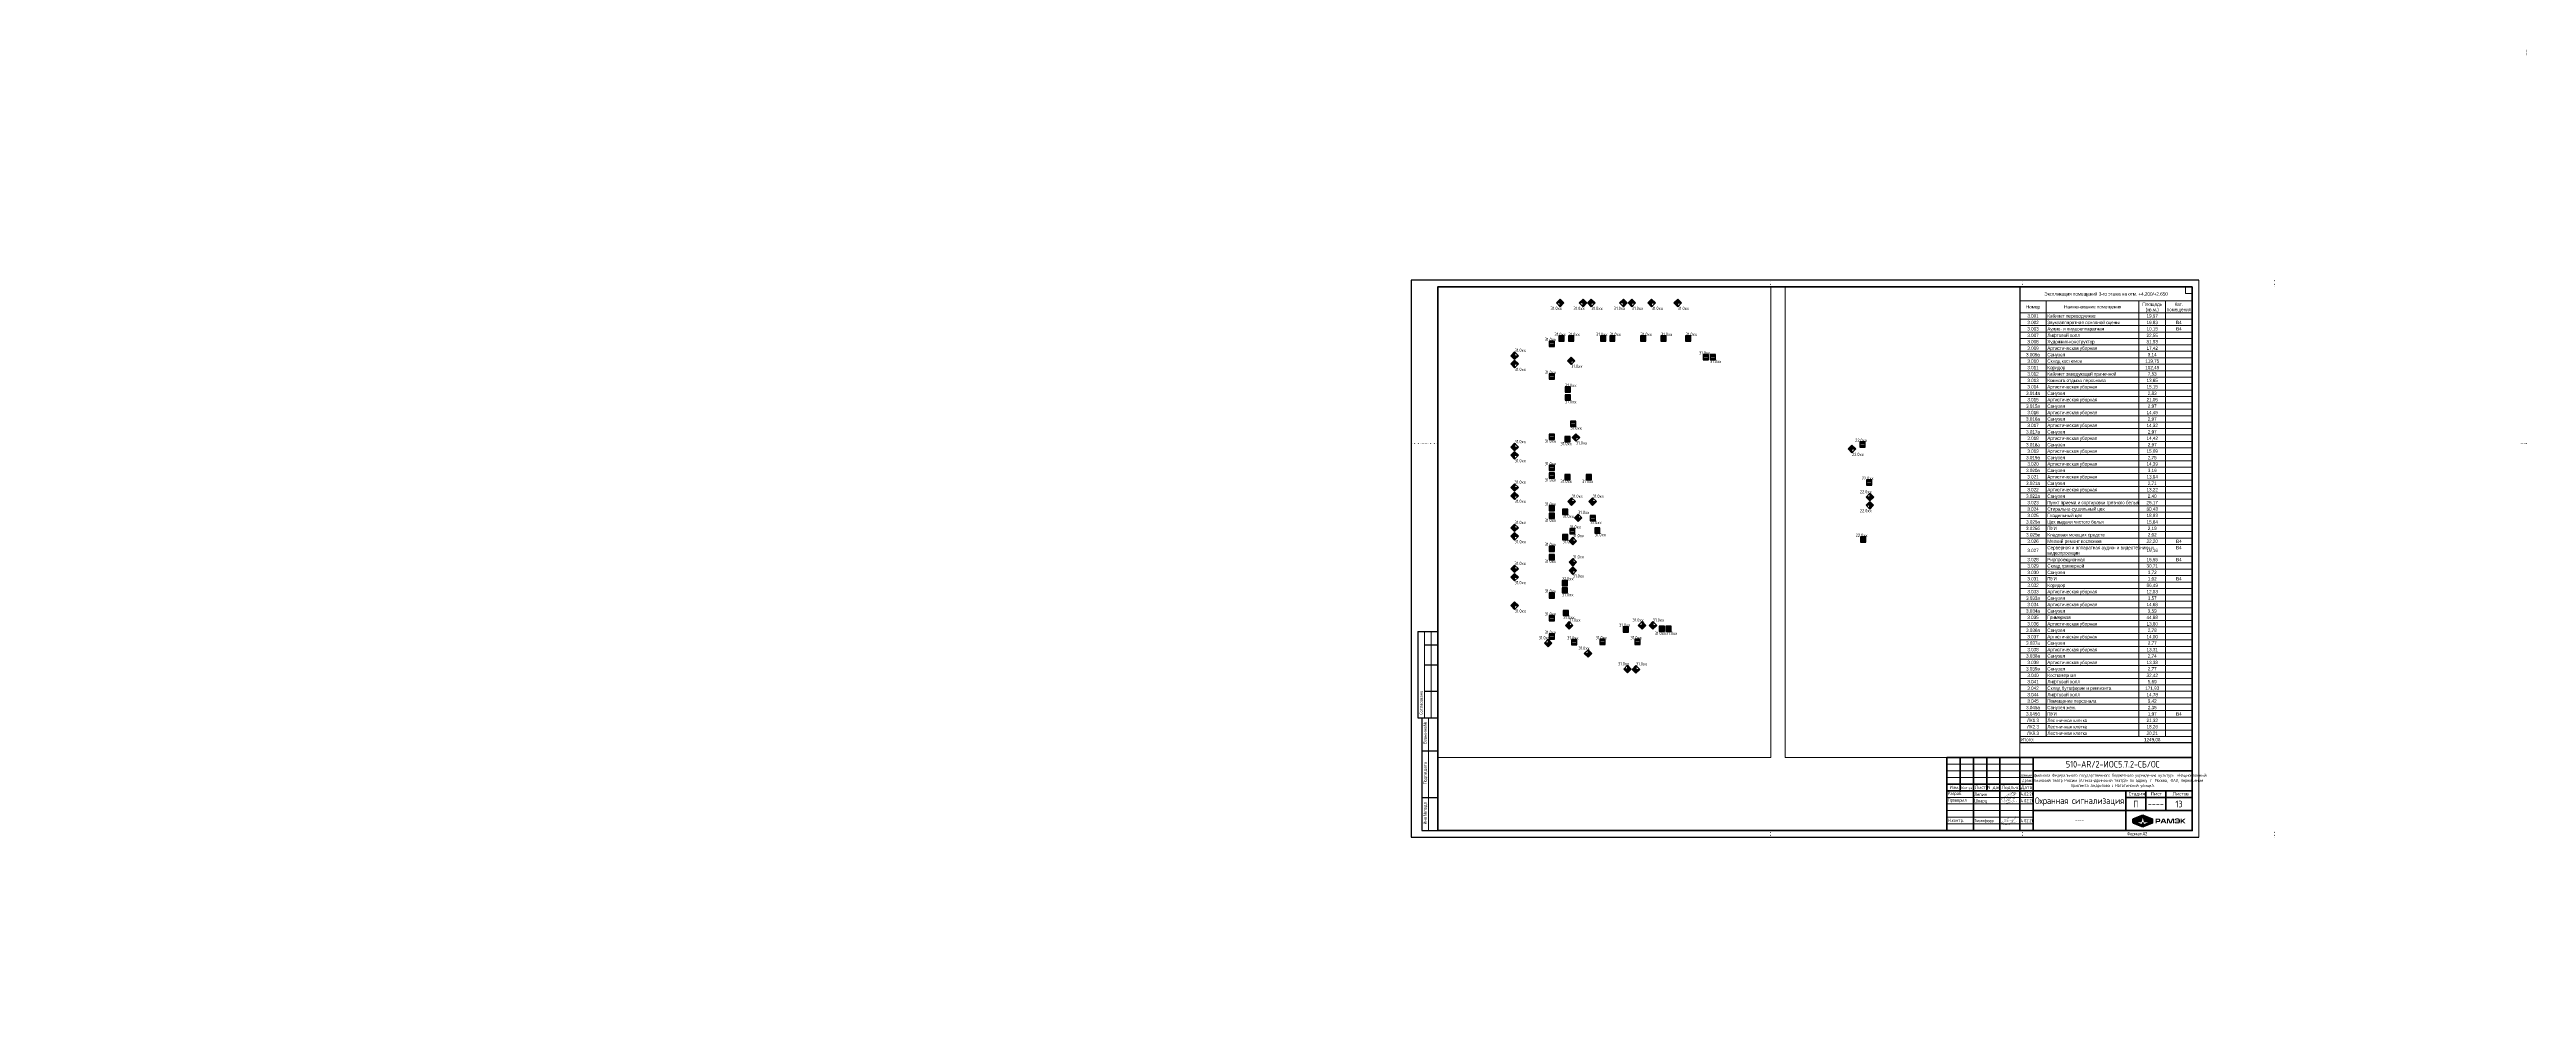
# Paper-space layout '3 этаж_А2' of a CAD drawing. Header units: millimetres. Extents: x -1027 to 841, y -130 to 594.
# The model-space entities are those that its viewports show. They can reach past a viewport. Long polylines and large blocks are cut down to what shows.
import ezdxf
from ezdxf.enums import TextEntityAlignment as Align

# ---------------------------------------------------------------- set-up
doc = ezdxf.new("R2010")
doc.units = ezdxf.units.MM
doc.linetypes.add('Точки', pattern=[1, 0, -1])
for name, color, linetype, lineweight in [('Графика спецификации', 7, 'Continuous', 9), ('Линии перегиба', 7, 'Точки', 9), ('Обычные линии', 7, 'Continuous', 25), ('Основные надписи', 7, 'Continuous', 9), ('Тонкие линии', 7, 'Continuous', 18), ('Черная_6__С', 7, 'Continuous', 50)]:
    doc.layers.add(name, color=color, linetype=linetype, lineweight=lineweight)
doc.layers.add('Охранная сигнализация', color=5, linetype='Continuous')
doc.layers.add('Штамп', color=250, linetype='Continuous')
doc.styles.add('-ISOCPEUR-', font='ISOCPEUR.TTF', dxfattribs={"width": 0.8, "height": 2.5})
doc.styles.add('Arial Narrow_2', font='Arial Narrow.ttf', dxfattribs={"height": 2.5})
doc.styles.add('Arial Narrow_7', font='Arial Narrow.ttf', dxfattribs={"width": 0.9, "height": 2.5})

# ---------------------------------------------------------------- blocks, each defined once
blk = doc.blocks.new('Рамка_A2')
at = {"layer": 'Линии перегиба'}
for p, q in [((841, 594), (841, 589)), ((271, 420), (271, 415)), ((461, 420), (461, 415)), ((651, 420), (651, 415)), ((20, 297), (0, 297)), ((841, 297), (836, 297)), ((271, 0), (271, 5)), ((461, 0), (461, 5)), ((594, 0), (594, 5)), ((651, 0), (651, 5))]:
    blk.add_line(p, q, dxfattribs=at)
at = {"layer": 'Обычные линии'}
for p, q in [((0, 155), (0, 90)), ((5, 155), (5, 90)), ((5, 155), (20, 155)), ((10, 145), (20, 145)), ((10, 130), (20, 130)), ((10, 110), (20, 110)), ((5, 90), (20, 90)), ((8, 90), (8, 5)), ((8, 65), (20, 65)), ((8, 30), (20, 30)), ((8, 5), (20, 5))]:
    blk.add_line(p, q, dxfattribs=at)
at = {"layer": 'Основные надписи'}
for p, q in [((584, 415), (584, 410)), ((584, 410), (589, 410))]:
    blk.add_line(p, q, dxfattribs=at)
at = {"layer": 'Тонкие линии', "lineweight": 9}
for p, q in [((0, 420), (0, 0)), ((0, 420), (594, 420)), ((594, 420), (594, 0)), ((10, 155), (10, 90)), ((15, 155), (15, 90)), ((13, 90), (13, 5)), ((594, 0), (0, 0))]:
    blk.add_line(p, q, dxfattribs=at)
at = {"layer": 'Черная_6__С'}
for p, q in [((20, 415), (20, 5)), ((589, 415), (20, 415)), ((589, 5), (589, 415)), ((20, 5), (589, 5)), ((539, 5), (589, 5)), ((589, 5), (589, 10))]:
    blk.add_line(p, q, dxfattribs=at)
at = {"layer": 'Основные надписи', "char_height": 2.5, "attachment_point": 1, "rotation": 90}
for s, insert, width, style in [('Согласовано', (6.2, 92.5), 18.832, '-ISOCPEUR-'), ('\\fArial Narrow|b0|i0|c204|p34|;\\W.9;№', (9.2, 83.5), 3.391, '-ISOCPEUR-'), ('Взам', (9.2, 70.3), 7.432, '-ISOCPEUR-'), ('инв', (9.2, 77.8), 5.123, '-ISOCPEUR-'), ('. ', (9.2, 82), 1.732, '-ISOCPEUR-'), ('. ', (9.2, 76.4), 1.732, '-ISOCPEUR-'), ('Подп', (9.2, 39.9), 7.504, '-ISOCPEUR-'), ('\\fArial Narrow|b0|i0|c204|p34|;\\W.9;и', (9.2, 47.5), 1.732, '-ISOCPEUR-'), ('дата', (9.2, 49.7), 6.71, '-ISOCPEUR-'), ('. ', (9.2, 46.1), 1.732, '-ISOCPEUR-'), ('подл', (9.2, 19.3), 7.071, '-ISOCPEUR-'), ('\\fArial Narrow|b0|i0|c204|p34|;\\W.9;.', (9.2, 25.1), 0.866, 'Arial Narrow_7'), ('\\fArial Narrow|b0|i0|c204|p34|;\\W.9;№', (9.2, 15.7), 3.391, '-ISOCPEUR-'), ('Инв', (9.2, 9.7), 5.628, '-ISOCPEUR-'), ('. ', (9.2, 14.3), 1.732, 'Arial Narrow_7'), ('\\fArial Narrow|b0|i0|c204|p34|;\\W.9; ', (-1026.8, -41.2), 0.866, 'Arial Narrow_7'), ('\\fArial Narrow|b0|i0|c204|p34|;\\W.9; ', (-1021.8, -41.2), 0.866, 'Arial Narrow_7'), ('\\fArial Narrow|b0|i0|c204|p34|;\\W.9; ', (-1023.8, -99.5), 0.866, 'Arial Narrow_7'), ('\\fArial Narrow|b0|i0|c204|p34|;\\W.9; ', (-1023.8, -130), 0.866, 'Arial Narrow_7')]:
    blk.add_mtext(s, dxfattribs=dict(at, insert=insert, width=width, style=style))
at = {"layer": 'Основные надписи', "char_height": 2.5, "attachment_point": 1, "style": '-ISOCPEUR-'}
for s, insert, width in [('Формат', (539.8, 3.9), 12.426), (': ', (550, 3.9), 1.924), ('\\fArial Narrow|b0|i0|c204|p34|;А', (551.6, 3.9), 2.325), ('{\\fArial Narrow|b0|i0|c204|p34;2}', (553.5, 3.9), 1.924)]:
    blk.add_mtext(s, dxfattribs=dict(at, insert=insert, width=width))
blk = doc.blocks.new('LOGO-RAMEC')
h = blk.add_hatch(color=160)
h.dxf.hatch_style = 1
h.paths.add_polyline_path([(13.7, 1.8), (7.7, 4.3, 0.200197), (6.4, 4.3), (0.4, 1.8, 0.302672), (0, 1.2), (0, -1.2, 0.302672), (0.4, -1.8), (6.4, -4.3, 0.200197), (7.7, -4.3), (13.7, -1.8, 0.302672), (14.2, -1.2), (14.2, 1.2, 0.302672)])
h.paths.add_polyline_path([(6, -0.5), (7.1, 3.6), (8.1, -0.5), (13.4, -0.5), (7.8, -2.8), (7.1, -1), (6.3, -2.8), (0.8, -0.5)], flags=16)
h = blk.add_hatch(color=160)
h.dxf.hatch_style = 1
h.paths.add_polyline_path([(18, 1.7), (17.5, 1.7), (16.6, 1.7, 0.414214), (16.4, 1.5), (16.4, 1.3), (16.4, 0.8), (16.4, 0.4), (16.4, -0.1), (16.4, -0.5), (16.4, -0.9), (16.4, -1.4), (16.4, -1.8), (16.8, -1.8), (17.2, -1.8), (17.2, -1.3), (17.2, -0.8), (17.5, -0.8), (17.9, -0.8), (18.2, -0.8), (18.6, -0.8), (19, -0.7), (19.3, -0.6), (19.5, -0.4), (19.7, 0), (19.7, 0.5), (19.7, 1), (19.5, 1.3), (19.3, 1.5), (19, 1.7), (18.6, 1.7)])
h.paths.add_polyline_path([(18.4, 1), (18.6, 1), (18.8, 0.9), (18.9, 0.8), (18.9, 0.7), (18.9, 0.5), (18.9, 0.3), (18.9, 0.1), (18.8, 0), (18.6, -0.1), (18.4, -0.1), (18.1, -0.1), (17.8, -0.1), (17.5, -0.1), (17.2, -0.1), (17.2, 0.5), (17.2, 1), (17.5, 1), (17.8, 1), (18.1, 1)], flags=16)
h.paths.add_polyline_path([(23.7, -0.5), (23.5, -0.1), (23.3, 0.4), (23.1, 0.8), (22.9, 1.3), (22.7, 1.6, 0.284079), (22.6, 1.7), (22.1, 1.7), (21.7, 1.7, 0.284079), (21.5, 1.6), (21.3, 1.3), (21.1, 0.8), (20.9, 0.4), (20.7, -0.1), (20.5, -0.5), (20.3, -0.9), (20.1, -1.4), (19.9, -1.8), (20.3, -1.8), (20.7, -1.8), (21, -1.4), (21.2, -0.9), (21.6, -0.9), (22.1, -0.9), (22.6, -0.9), (23.1, -0.9), (23.3, -1.4), (23.5, -1.8), (23.9, -1.8), (24.4, -1.8), (24.2, -1.4), (24, -1)])
h.paths.add_polyline_path([(22.7, -0.3), (22.4, -0.3), (22.1, -0.3), (21.8, -0.3), (21.5, -0.3), (21.6, 0.1), (21.8, 0.4), (21.9, 0.7), (22.1, 1.1), (22.1, 1.1), (22.3, 0.7), (22.4, 0.4), (22.6, 0.1)], flags=16)
h.paths.add_polyline_path([(24.7, -0.5), (24.7, -0.9), (24.7, -1.4), (24.7, -1.8), (25.1, -1.8), (25.4, -1.8), (25.4, -1.5), (25.4, -1.1), (25.4, -0.8), (25.4, -0.4), (25.4, -0.1), (25.4, 0.3), (25.4, 0.7), (25.4, 1), (25.6, 1), (25.7, 0.7), (25.8, 0.3), (26, -0.1), (26.1, -0.4), (26.2, -0.8), (26.4, -1.1), (26.5, -1.5), (26.6, -1.7, 0.314645), (26.8, -1.8), (27.2, -1.8), (27.6, -1.8, 0.311598), (27.8, -1.7), (27.9, -1.5), (28, -1.1), (28.2, -0.8), (28.3, -0.4), (28.4, -0.1), (28.6, 0.3), (28.7, 0.7), (28.8, 1), (28.9, 1), (28.9, 0.7), (28.9, 0.3), (28.9, -0.1), (28.9, -0.4), (28.9, -0.8), (28.9, -1.1), (28.9, -1.5), (28.9, -1.8), (29.3, -1.8), (29.7, -1.8), (29.7, -1.4), (29.7, -1), (29.7, -0.5), (29.7, -0.1), (29.7, 0.4), (29.7, 0.8), (29.7, 1.3), (29.7, 1.5, 0.414214), (29.5, 1.7), (29.4, 1.7), (29, 1.7), (28.6, 1.7), (28.4, 1.7, 0.319979), (28.2, 1.6), (28.2, 1.4), (28, 1), (27.9, 0.7), (27.8, 0.3), (27.6, -0.1), (27.5, -0.4), (27.4, -0.8), (27.2, -1.1), (27.2, -1.1), (27, -0.8), (26.9, -0.4), (26.8, -0.1), (26.6, 0.3), (26.5, 0.6), (26.4, 1), (26.2, 1.4), (26.2, 1.6, 0.311598), (26, 1.7), (25.8, 1.7), (25.4, 1.7), (25, 1.7), (24.9, 1.7, 0.414214), (24.7, 1.5), (24.7, 1.3), (24.7, 0.8), (24.7, 0.4), (24.7, -0.1)])
h.paths.add_polyline_path([(32.1, -1.8), (32.4, -1.8), (32.8, -1.8), (33.3, -1.8), (33.6, -1.7), (33.8, -1.4), (33.9, -1.1), (34, -0.6), (34, -0.1), (34, 0.5), (33.9, 1), (33.8, 1.4), (33.6, 1.6), (33.2, 1.7), (32.7, 1.8), (32.4, 1.8), (32.1, 1.8), (31.8, 1.8), (31.5, 1.8), (31, 1.7), (30.7, 1.6), (30.4, 1.4), (30.3, 1.1), (30.2, 0.5), (30.6, 0.5), (31, 0.5), (31, 0.7), (31.1, 0.9), (31.2, 1), (31.3, 1), (31.6, 1.1), (32.1, 1.1), (32.6, 1.1), (32.8, 1), (33, 1), (33.1, 0.9), (33.2, 0.7), (33.2, 0.4), (33.2, 0.3), (32.7, 0.3), (32.2, 0.3), (31.8, 0.3), (31.3, 0.3), (31.3, -0.3), (31.8, -0.3), (32.2, -0.3), (32.7, -0.3), (33.2, -0.3), (33.2, -0.5), (33.2, -0.8), (33.1, -0.9), (33, -1.1), (32.8, -1.1), (32.6, -1.1), (32.1, -1.1), (31.6, -1.1), (31.3, -1.1), (31.2, -1.1), (31.1, -1), (31, -0.8), (31, -0.6), (30.6, -0.6), (30.2, -0.6), (30.2, -1.1), (30.3, -1.5), (30.5, -1.7), (30.9, -1.8), (31.4, -1.8), (31.7, -1.8)])
h.paths.add_polyline_path([(34.5, -0.5), (34.5, -0.9), (34.5, -1.4), (34.5, -1.8), (34.8, -1.8), (35.2, -1.8), (35.2, -1.5), (35.2, -1.1), (35.2, -0.9), (35.5, -0.7), (35.8, -0.4), (36.1, -0.7), (36.4, -1.1), (36.8, -1.5), (37.2, -1.8), (37.7, -1.8), (38.3, -1.8), (37.8, -1.4), (37.3, -0.9), (36.8, -0.4), (36.3, 0.1), (36.8, 0.5), (37.3, 0.9), (37.8, 1.3), (38.2, 1.7), (37.7, 1.7), (37.1, 1.7), (36.7, 1.4), (36.4, 1.1), (36, 0.7), (35.2, 0), (35.2, 0.4), (35.2, 0.7), (35.2, 1.1), (35.2, 1.4), (35.2, 1.7), (34.8, 1.7), (34.5, 1.7), (34.5, 1.3), (34.5, 0.8), (34.5, 0.4), (34.5, -0.1)])
at = {"color": 160}
blk.add_lwpolyline([(6.4, -4.3), (0.4, -1.8, -0.302672), (0, -1.2), (0, 1.2, -0.302672), (0.4, 1.8), (6.4, 4.3, -0.200197), (7.7, 4.3), (13.7, 1.8, -0.302672), (14.2, 1.2), (14.2, -1.2, -0.302672), (13.7, -1.8), (7.7, -4.3, -0.200197)], format="xyb", close=True, dxfattribs=at)
blk.add_lwpolyline([(7.1, -1), (6.3, -2.8), (0.8, -0.5), (6, -0.5), (7.1, 3.6), (8.1, -0.5), (13.4, -0.5), (7.8, -2.8)], close=True, dxfattribs=at)
at = {"color": 160, "lineweight": 25, "const_width": 0.02}
for points in [[(17.2, -0.8), (17.5, -0.8), (17.9, -0.8), (18.2, -0.8), (18.6, -0.8), (19, -0.7), (19.3, -0.6), (19.5, -0.4), (19.7, 0), (19.7, 0.5), (19.7, 1), (19.5, 1.3), (19.3, 1.5), (19, 1.7), (18.6, 1.7), (18, 1.7), (17.5, 1.7), (16.6, 1.7, 0.414214), (16.4, 1.5), (16.4, 1.3), (16.4, 0.8), (16.4, 0.4), (16.4, -0.1), (16.4, -0.5), (16.4, -0.9), (16.4, -1.4), (16.4, -1.8), (16.8, -1.8), (17.2, -1.8), (17.2, -1.3)], [(20.7, -1.8), (21, -1.4), (21.2, -0.9), (21.6, -0.9), (22.1, -0.9), (22.6, -0.9), (23.1, -0.9), (23.3, -1.4), (23.5, -1.8), (23.9, -1.8), (24.4, -1.8), (24.2, -1.4), (24, -1), (23.7, -0.5), (23.5, -0.1), (23.3, 0.4), (23.1, 0.8), (22.9, 1.3), (22.7, 1.6, 0.284079), (22.6, 1.7), (22.1, 1.7), (21.7, 1.7, 0.284079), (21.5, 1.6), (21.3, 1.3), (21.1, 0.8), (20.9, 0.4), (20.7, -0.1), (20.5, -0.5), (20.3, -0.9), (20.1, -1.4), (19.9, -1.8), (20.3, -1.8)], [(24.7, 1.5), (24.7, 1.3), (24.7, 0.8), (24.7, 0.4), (24.7, -0.1), (24.7, -0.5), (24.7, -0.9), (24.7, -1.4), (24.7, -1.8), (25.1, -1.8), (25.4, -1.8), (25.4, -1.5), (25.4, -1.1), (25.4, -0.8), (25.4, -0.4), (25.4, -0.1), (25.4, 0.3), (25.4, 0.7), (25.4, 1), (25.6, 1), (25.7, 0.7), (25.8, 0.3), (26, -0.1), (26.1, -0.4), (26.2, -0.8), (26.4, -1.1), (26.5, -1.5), (26.6, -1.7, 0.314645), (26.8, -1.8), (27.2, -1.8), (27.6, -1.8, 0.311598), (27.8, -1.7), (27.9, -1.5), (28, -1.1), (28.2, -0.8), (28.3, -0.4), (28.4, -0.1), (28.6, 0.3), (28.7, 0.7), (28.8, 1), (28.9, 1), (28.9, 0.7), (28.9, 0.3), (28.9, -0.1), (28.9, -0.4), (28.9, -0.8), (28.9, -1.1), (28.9, -1.5), (28.9, -1.8), (29.3, -1.8), (29.7, -1.8), (29.7, -1.4), (29.7, -1), (29.7, -0.5), (29.7, -0.1), (29.7, 0.4), (29.7, 0.8), (29.7, 1.3), (29.7, 1.5, 0.414214), (29.5, 1.7), (29.4, 1.7), (29, 1.7), (28.6, 1.7), (28.4, 1.7, 0.319979), (28.2, 1.6), (28.2, 1.4), (28, 1), (27.9, 0.7), (27.8, 0.3), (27.6, -0.1), (27.5, -0.4), (27.4, -0.8), (27.2, -1.1), (27.2, -1.1), (27, -0.8), (26.9, -0.4), (26.8, -0.1), (26.6, 0.3), (26.5, 0.6), (26.4, 1), (26.2, 1.4), (26.2, 1.6, 0.311598), (26, 1.7), (25.8, 1.7), (25.4, 1.7), (25, 1.7), (24.9, 1.7, 0.414214)]]:
    blk.add_lwpolyline(points, format="xyb", close=True, dxfattribs=at)
for points in [[(17.2, -0.1), (17.2, 0.5), (17.2, 1), (17.5, 1), (17.8, 1), (18.1, 1), (18.4, 1), (18.6, 1), (18.8, 0.9), (18.9, 0.8), (18.9, 0.7), (18.9, 0.5), (18.9, 0.3), (18.9, 0.1), (18.8, 0), (18.6, -0.1), (18.4, -0.1), (18.1, -0.1), (17.8, -0.1), (17.5, -0.1)], [(21.5, -0.3), (21.6, 0.1), (21.8, 0.4), (21.9, 0.7), (22.1, 1.1), (22.1, 1.1), (22.3, 0.7), (22.4, 0.4), (22.6, 0.1), (22.7, -0.3), (22.4, -0.3), (22.1, -0.3), (21.8, -0.3)], [(31.3, 0.3), (31.3, -0.3), (31.8, -0.3), (32.2, -0.3), (32.7, -0.3), (33.2, -0.3), (33.2, -0.5), (33.2, -0.8), (33.1, -0.9), (33, -1.1), (32.8, -1.1), (32.6, -1.1), (32.1, -1.1), (31.6, -1.1), (31.3, -1.1), (31.2, -1.1), (31.1, -1), (31, -0.8), (31, -0.6), (30.6, -0.6), (30.2, -0.6), (30.2, -1.1), (30.3, -1.5), (30.5, -1.7), (30.9, -1.8), (31.4, -1.8), (31.7, -1.8), (32.1, -1.8), (32.4, -1.8), (32.8, -1.8), (33.3, -1.8), (33.6, -1.7), (33.8, -1.4), (33.9, -1.1), (34, -0.6), (34, -0.1), (34, 0.5), (33.9, 1), (33.8, 1.4), (33.6, 1.6), (33.2, 1.7), (32.7, 1.8), (32.4, 1.8), (32.1, 1.8), (31.8, 1.8), (31.5, 1.8), (31, 1.7), (30.7, 1.6), (30.4, 1.4), (30.3, 1.1), (30.2, 0.5), (30.6, 0.5), (31, 0.5), (31, 0.7), (31.1, 0.9), (31.2, 1), (31.3, 1), (31.6, 1.1), (32.1, 1.1), (32.6, 1.1), (32.8, 1), (33, 1), (33.1, 0.9), (33.2, 0.7), (33.2, 0.4), (33.2, 0.3), (32.7, 0.3), (32.2, 0.3), (31.8, 0.3)], [(35.2, 1.7), (34.8, 1.7), (34.5, 1.7), (34.5, 1.3), (34.5, 0.8), (34.5, 0.4), (34.5, -0.1), (34.5, -0.5), (34.5, -0.9), (34.5, -1.4), (34.5, -1.8), (34.8, -1.8), (35.2, -1.8), (35.2, -1.5), (35.2, -1.1), (35.2, -0.9), (35.5, -0.7), (35.8, -0.4), (36.1, -0.7), (36.4, -1.1), (36.8, -1.5), (37.2, -1.8), (37.7, -1.8), (38.3, -1.8), (37.8, -1.4), (37.3, -0.9), (36.8, -0.4), (36.3, 0.1), (36.8, 0.5), (37.3, 0.9), (37.8, 1.3), (38.2, 1.7), (37.7, 1.7), (37.1, 1.7), (36.7, 1.4), (36.4, 1.1), (36, 0.7), (35.2, 0), (35.2, 0.4), (35.2, 0.7), (35.2, 1.1), (35.2, 1.4)]]:
    blk.add_lwpolyline(points, close=True, dxfattribs=at)
blk = doc.blocks.new('Лепин')
at = {"color": 172, "const_width": 0.107}
blk.add_lwpolyline([(1.2, -0.9), (1.9, -0.6), (2.4, -0.3), (3.2, 0.1), (4.2, 0.7), (5.2, 1.4), (6.4, 2.2), (8.5, 3.7), (9.6, 4.6), (10.3, 5.3), (10.3, 5.6), (10.1, 5.6), (9.7, 5.5), (9.2, 5.2), (8.1, 4.2), (7.1, 3.2), (6.4, 2.4), (5.8, 1.7), (5.8, 1.4), (5.9, 1.3), (6.3, 1.3), (7.5, 2), (8.8, 3), (10, 3.9), (10.1, 4.1), (9.9, 4.1), (9.5, 3.8), (9.1, 3.3), (8.6, 2.6), (8.2, 2.1), (8, 1.6), (8, 1.4), (8, 1.2), (8.5, 1.2), (8.8, 1.4), (11.1, 3.8), (11.1, 3.9), (10.9, 3.8), (10.4, 3.3), (10, 2.7), (9.8, 2), (9.7, 1.6), (9.9, 1.4), (10.7, 1.7), (11.6, 2.5), (12, 3.1), (12, 3.4), (11.7, 3.4), (11.1, 3.1), (10.8, 2.4), (10.5, 1.5), (10.5, 1.1), (10.6, 0.6), (11, 0.1), (11.3, -0.2), (11.3, -0.4), (11.2, -0.6), (10.7, -0.6), (9.9, -0.6), (8.1, -0.4), (7.2, -0.4), (6.4, -0.4), (5.9, -0.4), (5.8, -0.5), (5.9, -0.6), (6.9, -0.3), (8.4, 0.5), (9.7, 1.3), (12.7, 3.4)], dxfattribs=at)
blk = doc.blocks.new('Тимофеев')
at = {"color": 184, "ltscale": 200, "const_width": 0.1}
for points in [[(2.1, 1.6), (1.6, 1.5), (1.2, 1.2), (1.1, 1), (1.1, 0.7), (1.3, 0.6), (1.5, 0.5), (1.7, 0.5), (2, 0.6), (2.3, 0.9), (2.8, 1.5), (3.4, 2.4), (3.6, 2.9), (3.7, 3.2), (3.7, 3.5)], [(5, 3), (4.4, 2), (4.4, 1.8), (4.4, 1.7), (4.4, 1.6), (4.5, 1.6), (4.7, 1.7), (5.2, 2.1), (5.5, 2.4), (5.8, 2.8), (6, 2.9), (5.7, 2.5), (5.5, 2.1), (5.4, 1.8), (5.5, 1.7), (5.6, 1.7), (5.7, 1.8), (5.9, 2), (6.2, 2.2), (6.5, 2.5), (6.7, 2.7), (6.4, 2.3), (6.3, 2), (6.3, 1.8), (6.4, 1.7), (6.6, 1.8), (6.9, 1.9), (7.3, 2.3), (7.7, 2.6), (7.6, 2.5), (7.5, 2.4), (7.4, 2.2), (7.3, 2), (7.3, 1.9), (7.3, 1.9), (7.4, 1.9), (7.6, 1.9), (7.7, 2), (7.9, 2.1), (8, 2.3), (8.3, 2.5), (8.5, 2.7), (8.6, 2.8), (8.7, 2.9), (8.8, 3), (8.7, 2.9), (8.6, 2.8), (8.5, 2.6), (8.4, 2.5), (8.3, 2.3), (8.3, 2.1), (8.3, 2), (8.4, 2), (8.5, 2), (8.6, 2), (8.8, 2.2), (8.9, 2.3), (9.2, 2.5), (9.4, 2.7), (9.6, 3), (9.5, 2.9), (9.4, 2.6), (9.3, 2.5), (9.3, 2.4), (9.3, 2.3), (9.3, 2.2), (9.4, 2.1), (9.6, 2.1), (10, 2.7), (10.4, 3.1), (10.7, 3.4), (10.9, 3.6), (11.1, 3.9), (11, 3.8), (11.2, 4), (11.4, 4.2), (11.6, 4.5), (11.7, 4.6), (12, 5.1), (12, 5.1), (12, 5.1), (12.1, 5.3), (12.2, 5.4), (12.1, 5.5), (12.1, 5.6), (12, 5.7), (11.9, 5.7), (11.8, 5.7), (11.7, 5.6), (11.6, 5.5), (11.5, 5.5), (11.5, 5.4), (11.4, 5.2), (11.3, 5.1), (11.3, 5), (11.2, 4.9), (11.2, 4.8), (11.1, 4.7), (11.1, 4.5), (11, 4.3), (10.9, 4.2), (10.9, 4.2), (10.8, 3.9), (10.8, 3.9), (10.7, 3.7), (10.7, 3.6), (10.6, 3.4), (10.3, 3.1), (10.2, 2.8), (10, 2.6), (9.8, 2.3), (9.7, 1.9), (9.6, 1.7), (9.5, 1.6), (9.4, 1.4), (9.3, 1.2), (9.1, 1), (9, 0.8), (8.9, 0.6), (8.8, 0.5), (8.7, 0.3), (8.6, 0.2), (8.4, 0.1), (8.3, 0), (8.2, -0.1), (7.9, -0.2), (7.8, -0.3), (7.6, -0.3), (7.4, -0.4), (7.3, -0.5), (7.2, -0.5), (7.1, -0.5), (6.8, -0.5), (6.5, -0.5), (6.3, -0.6), (6, -0.6), (5.9, -0.6), (5.6, -0.6), (5.4, -0.5), (5.4, -0.5), (5.4, -0.5), (5.4, -0.5), (4, -0.5), (4, -0.5), (4, -0.5), (4, -0.5), (3.6, -0.5), (3, -0.6), (3, -0.6), (2.7, -0.6), (2.5, -0.6), (2.5, -0.5), (2.6, -0.5), (2.7, -0.5), (2.9, -0.5), (3.1, -0.4), (3.4, -0.4), (3.6, -0.3), (3.8, -0.3), (4.1, -0.2), (4.1, -0.2), (4.4, -0.1), (4.4, -0.1), (4.4, -0.1), (4.7, -0.1), (5.4, 0.1), (5.4, 0.1), (5.4, 0.1), (5.4, 0.1), (5.9, 0.2), (6.2, 0.2), (6.6, 0.3), (6.8, 0.4), (6.8, 0.4), (7.3, 0.5), (7.3, 0.5), (7.7, 0.6), (7.7, 0.6), (7.9, 0.7), (8, 0.7), (8.3, 0.8), (8.6, 0.8), (8.8, 0.9), (8.9, 0.9), (9.3, 0.9), (9.5, 1), (9.7, 1), (10, 1.1), (10.2, 1.1), (10.4, 1.1), (10.5, 1.1), (10.6, 1.2), (10.8, 1.2), (11.1, 1.3), (11.4, 1.3), (11.7, 1.4), (12, 1.4), (12.3, 1.4), (12.4, 1.5), (12.6, 1.5)], [(2.9, 2.5), (2.9, 2.5), (2.8, 2.5), (2.8, 2.7), (3.1, 2.8), (3.6, 3), (4.3, 3.1), (4.8, 3.3), (5.7, 3.7), (6.1, 3.9), (6.4, 4.1), (6.7, 4.4), (6.9, 4.7), (6.9, 5), (6.9, 5.1), (6.8, 5.1), (6.6, 5), (6.2, 4.6), (5.7, 4.2)], [(3.2, 1.2), (3.5, 1.7), (4, 2.4), (4.2, 2.8)]]:
    blk.add_lwpolyline(points, dxfattribs=at)
blk = doc.blocks.new('Шварц')
at = {"color": 174, "ltscale": 200, "const_width": 0.1}
blk.add_lwpolyline([(3.4, 4.8), (3.4, 4.6), (3.4, 4.2), (3.4, 3.9), (3.3, 3.6), (3.4, 3.4), (3.4, 3.4), (3.4, 3.3), (3.4, 3.1), (3.4, 2.8), (3.4, 2.7), (3.4, 2.5), (3.5, 2.4), (3.5, 2.2), (3.6, 2), (3.7, 1.9), (3.7, 1.8), (3.8, 1.6), (3.8, 1.5), (3.8, 1.4), (3.7, 1.4), (3.6, 1.4), (3.4, 1.5), (3.3, 1.6), (3.2, 1.7), (3, 1.7), (2.9, 1.8), (2.6, 1.9), (2.4, 2), (2.3, 2.1), (2.2, 2.1), (2, 2.2), (1.9, 2.3), (1.8, 2.4), (1.7, 2.6), (1.6, 2.6), (1.5, 2.7), (1.4, 2.8), (1.4, 2.8), (1.3, 2.9), (1.2, 3), (1.1, 3.2), (1.1, 3.2), (1.1, 3.3), (1.1, 3.5), (1.1, 3.5), (1.1, 3.7), (1.2, 3.8), (1.3, 3.9), (1.4, 3.9), (1.5, 4), (1.7, 4), (1.8, 4.1), (1.9, 4.1), (2, 4.2), (2.1, 4.3), (2.2, 4.3), (2.4, 4.3), (2.5, 4.4), (2.6, 4.4), (2.7, 4.4), (2.9, 4.5), (3.1, 4.6), (3.3, 4.6), (3.5, 4.7), (3.7, 4.7), (3.8, 4.8), (4, 4.8), (4.2, 4.9), (4.4, 4.9), (4.5, 5), (4.6, 5), (4.8, 5), (4.9, 5), (5, 5), (5.2, 5.1), (5.4, 5.1), (5.5, 5.1), (5.7, 5.2), (5.8, 5.2), (5.8, 5.2), (5.9, 5.3), (5.9, 5.4), (5.9, 5.4), (5.8, 5.4), (5.7, 5.4), (5.6, 5.3), (5.6, 5.2), (5.5, 5), (5.4, 4.9), (5.4, 4.9), (5.3, 4.8), (5.3, 4.6), (5.2, 4.4), (5.1, 4.3), (5, 4.2), (4.9, 4.1), (4.8, 3.9), (4.8, 3.8), (4.8, 3.7), (4.7, 3.6), (4.7, 3.5), (4.6, 3.4), (4.6, 3.2), (4.5, 3), (4.5, 2.9), (4.5, 2.8), (4.4, 2.6), (4.4, 2.5), (4.3, 2.4), (4.3, 2.3), (4.3, 2.1), (4.3, 1.9), (4.2, 1.7), (4.3, 1.6), (4.3, 1.5), (4.4, 1.6), (4.4, 1.6), (4.5, 1.7), (4.6, 1.8), (4.6, 1.9), (4.7, 2), (4.7, 2.1), (4.8, 2.3), (4.9, 2.3), (4.9, 2.4), (4.9, 2.5), (5, 2.6), (5, 2.8), (5.1, 2.9), (5.1, 3), (5.2, 3.1), (5.3, 3.2), (5.3, 3.3), (5.3, 3.3), (5.4, 3.4), (5.4, 3.6), (5.5, 3.7), (5.5, 3.8), (5.5, 3.9), (5.6, 4), (5.6, 4.1), (5.6, 4.2), (5.6, 4.3), (5.6, 4.4), (5.6, 4.2), (5.6, 4.1), (5.6, 4.1), (5.6, 4), (5.6, 4), (5.5, 3.9), (5.5, 3.7), (5.5, 3.6), (5.5, 3.5), (5.4, 3.4), (5.4, 3.3), (5.4, 3.2), (5.4, 3.1), (5.3, 3), (5.3, 2.9), (5.3, 2.8), (5.3, 2.7), (5.2, 2.6), (5.2, 2.5), (5.2, 2.4), (5.2, 2.3), (5.2, 2.2), (5.2, 2), (5.2, 2), (5.2, 2), (5.3, 2), (5.4, 2), (5.5, 2.1), (5.5, 2.1), (5.6, 2.3), (5.7, 2.3), (5.7, 2.4), (5.7, 2.5), (5.8, 2.6), (5.8, 2.6), (5.9, 2.7), (6, 2.8), (6, 2.9), (6.1, 3), (6.2, 3.1), (6.3, 3.2), (6.3, 3.3), (6.4, 3.4), (6.4, 3.4), (6.5, 3.6), (6.5, 3.6), (6.6, 3.7), (6.7, 3.9), (6.7, 4), (6.8, 4.1), (6.8, 4.2), (6.8, 4.3), (6.9, 4.4), (6.9, 4.5), (6.9, 4.4), (6.8, 4.4), (6.7, 4.2), (6.7, 4.1), (6.6, 4), (6.6, 3.9), (6.5, 3.8), (6.5, 3.6), (6.4, 3.5), (6.4, 3.4), (6.4, 3.4), (6.3, 3.3), (6.3, 3.2), (6.3, 3.2), (6.2, 3.1), (6.2, 3), (6.1, 2.8), (6.1, 2.7), (6.2, 2.6), (6.2, 2.5), (6.2, 2.5), (6.3, 2.5), (6.4, 2.6), (6.4, 2.6), (6.6, 2.7), (6.7, 2.8), (6.7, 2.9), (6.7, 2.9), (6.8, 3), (6.9, 3.2), (7, 3.3), (7.2, 3.5), (7.3, 3.7), (7.4, 3.8), (7.5, 3.8), (7.6, 4), (7.7, 4.1), (7.7, 4.3), (7.8, 4.4), (7.9, 4.4), (7.9, 4.5), (8, 4.6), (8, 4.7), (8.1, 4.8), (8.1, 4.9), (8.2, 5), (8.3, 5.1), (8.3, 5.2), (8.3, 5.3), (8.3, 5.4), (8.3, 5.4), (8.2, 5.4), (8.2, 5.3), (8.1, 5.2), (8.1, 5.1), (8, 5), (8, 4.9), (7.9, 4.9), (7.9, 4.8), (7.8, 4.6), (7.7, 4.5), (7.7, 4.4), (7.6, 4.3), (7.6, 4.2), (7.5, 4.1), (7.4, 4), (7.4, 3.9), (7.3, 3.8), (7.3, 3.7), (7.2, 3.6), (7.2, 3.5), (7.1, 3.5), (7.1, 3.4), (7.1, 3.3), (7, 3.2), (6.9, 3.1), (6.9, 3.1), (6.9, 3), (6.9, 2.9), (6.9, 2.8), (6.9, 2.7), (7, 2.7), (7, 2.6), (7, 2.6), (7.1, 2.6), (7.2, 2.6), (7.2, 2.7), (7.3, 2.7), (7.4, 2.7), (7.4, 2.7), (7.5, 2.8), (7.6, 2.8), (7.6, 2.8), (7.7, 2.9), (7.8, 2.9), (7.8, 3), (8, 3.1), (8.1, 3.2), (8.1, 3.3), (8, 3.4), (7.9, 3.5), (7.8, 3.5), (7.7, 3.5), (7.6, 3.4), (7.5, 3.4), (7.5, 3.3), (7.6, 3.3), (7.7, 3.2), (7.8, 3.2), (8, 3.2), (8.1, 3.2), (8.1, 3.3), (8.2, 3.3), (8.3, 3.3), (8.4, 3.3), (8.5, 3.3), (8.7, 3.3), (8.8, 3.3), (8.9, 3.3), (9.1, 3.3), (9.2, 3.3), (9.3, 3.3), (9.3, 3.3), (9.4, 3.3), (9.5, 3.3), (9.6, 3.3), (9.8, 3.3), (9.8, 3.2), (9.9, 3.2), (10.1, 3.2), (10.1, 3.2), (10.2, 3.2), (10.2, 3.1), (10.2, 3), (10.2, 3), (10.2, 2.8), (10.1, 2.8), (10, 2.7), (9.9, 2.6), (9.9, 2.6), (9.7, 2.5), (9.6, 2.4), (9.5, 2.4), (9.5, 2.4), (9.2, 2.3), (9.1, 2.2), (8.9, 2.1), (8.8, 2), (8.7, 2), (8.5, 1.9), (8.3, 1.8), (8.2, 1.8), (8, 1.7), (7.6, 1.6), (7.4, 1.5), (7.2, 1.5), (7, 1.4), (6.8, 1.3), (6.5, 1.2), (6.3, 1.1), (6.3, 1.1), (6, 1), (5.9, 1), (5.6, 0.9), (5.4, 0.8), (5, 0.7), (4.7, 0.6), (4.5, 0.5), (4.3, 0.5), (4, 0.4), (3.9, 0.3), (3.6, 0.2), (3.3, 0.1), (3.1, 0.1), (2.9, 0), (2.5, -0.1), (2.2, -0.2), (2.2, -0.2), (2.1, -0.3), (2.1, -0.3), (2.3, -0.2), (2.6, -0.2), (2.7, -0.1), (3.1, 0), (3.4, 0), (3.9, 0.2), (4.3, 0.3), (4.4, 0.3), (4.8, 0.5), (4.9, 0.5), (6, 0.7), (6, 0.8), (6.2, 0.8), (6.8, 0.9), (7.1, 0.9), (7.4, 1), (7.6, 1.1), (7.9, 1.2), (8.2, 1.2), (8.2, 1.2), (8.4, 1.3), (8.6, 1.3), (8.9, 1.3), (9.2, 1.4), (9.4, 1.4), (9.6, 1.5), (9.9, 1.5), (10.2, 1.6), (10.4, 1.6), (10.6, 1.6), (11.2, 1.7), (11.4, 1.7), (11.6, 1.8), (12.1, 1.8), (12.3, 1.8), (12.7, 1.9), (13.1, 2), (13.4, 2), (13.7, 2), (13.9, 2.1)], dxfattribs=at)
blk = doc.blocks.new('Рамка 2')
at = {"layer": 'Штамп', "color": 7, "linetype": 'Continuous', "lineweight": 15}
for p, q in [((-120, 50), (-185, 50)), ((-120, 45), (-185, 45)), ((-120, 40), (-185, 40)), ((-120, 25), (-185, 25)), ((-120, 20), (-185, 20)), ((-120, 15), (-185, 15)), ((-120, 10), (-185, 10)), ((-120, 5), (-185, 5))]:
    blk.add_line(p, q, dxfattribs=at)
at = {"layer": 'Штамп', "color": 7, "linetype": 'Continuous', "lineweight": 35}
for p, q in [((-175, 55), (-175, 30)), ((-165, 55), (-165, 0)), ((-155, 55), (-155, 30)), ((-145, 55), (-145, 0)), ((-130, 55), (-130, 0)), ((-120, 55), (-120, 0)), ((-120, 45), (-120, 45)), ((0, 45), (-120, 45)), ((-120, 35), (-185, 35)), ((0, 30), (-185, 30)), ((-50, 30), (-50, 0)), ((0, 25), (-50, 25)), ((-35, 30), (-35, 15)), ((-20, 30), (-20, 15)), ((0, 15), (-120, 15))]:
    blk.add_line(p, q, dxfattribs=at)
at = {"layer": 'Штамп', "color": 7, "linetype": 'Continuous', "lineweight": 35, "flags": 128}
blk.add_lwpolyline([(-185, 55), (0, 55), (0, 0), (-185, 0)], close=True, dxfattribs=at)
at = {"xscale": 1.040056588551762, "yscale": 1.040056588551762, "zscale": 1.040056588551762}
blk.add_blockref('LOGO-RAMEC', (-44.7, 7.2), dxfattribs=at)
at = {"layer": 'Defpoints'}
for name, p in [('Шварц', (-145, 20)), ('Тимофеев', (-145, 5))]:
    blk.add_blockref(name, p, dxfattribs=at)
at = {"layer": 'Defpoints', "color": 172}
blk.add_blockref('Лепин', (-145, 25), dxfattribs=at)
at = {"style": '-ISOCPEUR-', "width": 0.8, "flags": 8}
for tag, height, p in [('PROJECTNUMBER', 5, (-60, 50)), ('DATE', 2.5, (-125, 27.5)), ('DATE', 2.5, (-125, 22.5)), ('SYSTEM', 5, (-85, 22.5)), ('PHASE', 5, (-42.5, 20)), ('LIST', 5, (-27.5, 20)), ('DATE', 2.5, (-125, 7.5)), ('LAYOUTDESC', 2.5, (-85, 7.5))]:
    blk.add_attdef(tag, text='', height=height, dxfattribs=at).set_placement(p, align=Align.MIDDLE_CENTER)
at = {"style": '-ISOCPEUR-', "width": 0.8}
blk.add_attdef('LISTS', text='', height=5, dxfattribs=at).set_placement((-10, 20), align=Align.MIDDLE_CENTER)
at = {"layer": 'Штамп', "color": 7, "linetype": 'Continuous', "lineweight": 20, "style": '-ISOCPEUR-'}
for s, height, p in [('Изм.', 2.5, (-183.1, 31.3)), ('Кол.уч.', 2, (-174.1, 31.3)), ('Лист', 2.5, (-164, 31.3)), ('N док.', 2.5, (-154.6, 31.3)), ('Подпись', 2.5, (-143.5, 31.2)), ('Дата', 2.5, (-129.1, 31.3)), ('Стадия', 2.5, (-48, 26.5)), ('Лист', 2.5, (-31.3, 26.5)), ('Листов', 2.5, (-14.8, 26.5))]:
    blk.add_text(s, height=height, dxfattribs=at).set_placement(p)
at = {"layer": 'Штамп', "color": 9, "ltscale": 14.285714, "insert": (-60, 37.5), "char_height": 2.5, "width": 120, "attachment_point": 5, "style": '-ISOCPEUR-'}
blk.add_mtext('{\\H0.91667x;\\C256;Здание филиала Федерального государственного бюджетного учреждения культуры «Национальный драматический театр России (Александринский театр)» по адресу: г. Москва, ЮАО, пересечение проспекта Андропова с Нагатинской улицей.}', dxfattribs=at)
at = {"layer": 'Штамп', "color": 7, "linetype": 'Continuous', "lineweight": 20, "char_height": 2.5, "width": 19, "attachment_point": 4, "style": '-ISOCPEUR-'}
for s, insert in [('Разраб.', (-184.4, 27.6)), ('Проверил', (-184.4, 22.6)), ('Лепин', (-164.4, 27.2)), ('Шварц', (-164.4, 22.2)), ('Н.контр.', (-184.3, 7.4)), ('Тимофеев', (-164.4, 7.2))]:
    blk.add_mtext(s, dxfattribs=dict(at, insert=insert))
blk = doc.blocks.new('*U14')
h = blk.add_hatch(color=256)
h.dxf.hatch_style = 1
h.paths.add_polyline_path([(2.8, 0), (5.7, 2.8), (2.8, 2.8), (2.8, 5.7), (0, 2.8)])
for points in [[(2.8, 0), (5.7, 2.8), (2.8, 5.7), (0, 2.8)], [(2.8, 2.8), (5.7, 2.8), (2.8, 5.7), (2.8, 2.8)]]:
    blk.add_lwpolyline(points, close=True)
at = {"style": '-ISOCPEUR-', "width": 0.8}
blk.add_attdef('ADDR', (2.8, 5.7), '', height=2.5, dxfattribs=at)
blk = doc.blocks.new('*U11')
h = blk.add_hatch(color=256)
h.dxf.hatch_style = 1
h.paths.add_polyline_path([(2.8, 0), (5.7, -2.8), (2.8, -2.8), (2.8, -5.7), (0, -2.8)])
for points in [[(2.8, 0), (5.7, -2.8), (2.8, -5.7), (0, -2.8)], [(2.8, -2.8), (5.7, -2.8), (2.8, -5.7), (2.8, -2.8)]]:
    blk.add_lwpolyline(points, close=True)
at = {"style": '-ISOCPEUR-', "width": 0.8}
blk.add_attdef('ADDR', (2.8, -5.7), '', height=2.5, dxfattribs=at)
blk = doc.blocks.new('*U20')
h = blk.add_hatch(color=256)
h.dxf.hatch_style = 1
h.paths.add_polyline_path([(-4, -2.7), (-4, -4), (0, -4), (0, -2.7)])
h.paths.add_polyline_path([(-4, 0), (-4, -1.3), (0, -1.3), (0, 0)])
for points in [[(-4, -4), (0, -4), (0, 0), (-4, 0)], [(-4, -1.3), (0, -1.3), (0, 0), (-4, 0)], [(-4, -4), (0, -4), (0, -2.7), (-4, -2.7)]]:
    blk.add_lwpolyline(points, close=True)
at = {"style": '-ISOCPEUR-', "width": 0.8}
blk.add_attdef('ADDR', (0, -4), '', height=2.5, dxfattribs=at)
blk = doc.blocks.new('*U19')
h = blk.add_hatch(color=256)
h.dxf.hatch_style = 1
h.paths.add_polyline_path([(-4, 1.3), (-4, 0), (0, 0), (0, 1.3)])
h.paths.add_polyline_path([(-4, 4), (-4, 2.7), (0, 2.7), (0, 4)])
for points in [[(-4, 0), (0, 0), (0, 4), (-4, 4)], [(-4, 2.7), (0, 2.7), (0, 4), (-4, 4)], [(-4, 0), (0, 0), (0, 1.3), (-4, 1.3)]]:
    blk.add_lwpolyline(points, close=True)
at = {"style": '-ISOCPEUR-', "width": 0.8}
blk.add_attdef('ADDR', (0, 4), '', height=2.5, dxfattribs=at)
blk = doc.blocks.new('*U13')
h = blk.add_hatch(color=256)
h.dxf.hatch_style = 1
h.paths.add_polyline_path([(-2.8, 0), (-5.7, 2.8), (-2.8, 2.8), (-2.8, 5.7), (0, 2.8)])
for points in [[(-2.8, 0), (-5.7, 2.8), (-2.8, 5.7), (0, 2.8)], [(-2.8, 2.8), (-5.7, 2.8), (-2.8, 5.7), (-2.8, 2.8)]]:
    blk.add_lwpolyline(points, close=True)
at = {"style": '-ISOCPEUR-', "width": 0.8}
blk.add_attdef('ADDR', (-2.8, 5.7), '', height=2.5, dxfattribs=at)
blk = doc.blocks.new('*U12')
h = blk.add_hatch(color=256)
h.dxf.hatch_style = 1
h.paths.add_polyline_path([(-2.8, 0), (-5.7, -2.8), (-2.8, -2.8), (-2.8, -5.7), (0, -2.8)])
for points in [[(-2.8, 0), (-5.7, -2.8), (-2.8, -5.7), (0, -2.8)], [(-2.8, -2.8), (-5.7, -2.8), (-2.8, -5.7), (-2.8, -2.8)]]:
    blk.add_lwpolyline(points, close=True)
at = {"style": '-ISOCPEUR-', "width": 0.8}
blk.add_attdef('ADDR', (-2.8, -5.7), '', height=2.5, dxfattribs=at)
blk = doc.blocks.new('*U18')
h = blk.add_hatch(color=256)
h.dxf.hatch_style = 1
h.paths.add_polyline_path([(0, 1.3), (0, 0), (4, 0), (4, 1.3)])
h.paths.add_polyline_path([(0, 4), (0, 2.7), (4, 2.7), (4, 4)])
for points in [[(0, 0), (4, 0), (4, 4), (0, 4)], [(0, 2.7), (4, 2.7), (4, 4), (0, 4)], [(0, 0), (4, 0), (4, 1.3), (0, 1.3)]]:
    blk.add_lwpolyline(points, close=True)
at = {"style": '-ISOCPEUR-', "width": 0.8}
blk.add_attdef('ADDR', (0, 4), '', height=2.5, dxfattribs=at)
blk = doc.blocks.new('*U21')
h = blk.add_hatch(color=256)
h.dxf.hatch_style = 1
h.paths.add_polyline_path([(0, 1.3), (0, 0), (4, 0), (4, 1.3)])
h.paths.add_polyline_path([(0, 4), (0, 2.7), (4, 2.7), (4, 4)])
for points in [[(0, 0), (4, 0), (4, 4), (0, 4)], [(0, 2.7), (4, 2.7), (4, 4), (0, 4)], [(0, 0), (4, 0), (4, 1.3), (0, 1.3)]]:
    blk.add_lwpolyline(points, close=True)
at = {"style": '-ISOCPEUR-', "width": 0.8}
blk.add_attdef('ADDR', (0, 4), '', height=2.5, dxfattribs=at)
blk = doc.blocks.new('*U22')
h = blk.add_hatch(color=256)
h.dxf.hatch_style = 1
h.paths.add_polyline_path([(0, -2.7), (0, -4), (4, -4), (4, -2.7)])
h.paths.add_polyline_path([(0, 0), (0, -1.3), (4, -1.3), (4, 0)])
for points in [[(0, -4), (4, -4), (4, 0), (0, 0)], [(0, -1.3), (4, -1.3), (4, 0), (0, 0)], [(0, -4), (4, -4), (4, -2.7), (0, -2.7)]]:
    blk.add_lwpolyline(points, close=True)
at = {"style": '-ISOCPEUR-', "width": 0.8}
blk.add_attdef('ADDR', (0, -4), '', height=2.5, dxfattribs=at)
blk = doc.blocks.new('*U15')
h = blk.add_hatch(color=256)
h.dxf.hatch_style = 1
h.paths.add_polyline_path([(2.8, 0), (5.7, -2.8), (2.8, -2.8), (2.8, -5.7), (0, -2.8)])
for points in [[(2.8, 0), (5.7, -2.8), (2.8, -5.7), (0, -2.8)], [(2.8, -2.8), (5.7, -2.8), (2.8, -5.7), (2.8, -2.8)]]:
    blk.add_lwpolyline(points, close=True)
at = {"style": '-ISOCPEUR-', "width": 0.8}
blk.add_attdef('ADDR', (2.8, -5.7), '', height=2.5, dxfattribs=at)
blk = doc.blocks.new('*U23')
h = blk.add_hatch(color=256)
h.dxf.hatch_style = 1
h.paths.add_polyline_path([(0, 1.3), (0, 0), (4, 0), (4, 1.3)])
h.paths.add_polyline_path([(0, 4), (0, 2.7), (4, 2.7), (4, 4)])
for points in [[(0, 0), (4, 0), (4, 4), (0, 4)], [(0, 2.7), (4, 2.7), (4, 4), (0, 4)], [(0, 0), (4, 0), (4, 1.3), (0, 1.3)]]:
    blk.add_lwpolyline(points, close=True)
at = {"style": '-ISOCPEUR-', "width": 0.8}
blk.add_attdef('ADDR', (0, 4), '', height=2.5, dxfattribs=at)
blk = doc.blocks.new('*U16')
h = blk.add_hatch(color=256)
h.dxf.hatch_style = 1
h.paths.add_polyline_path([(2.8, 0), (5.7, -2.8), (2.8, -2.8), (2.8, -5.7), (0, -2.8)])
for points in [[(2.8, 0), (5.7, -2.8), (2.8, -5.7), (0, -2.8)], [(2.8, -2.8), (5.7, -2.8), (2.8, -5.7), (2.8, -2.8)]]:
    blk.add_lwpolyline(points, close=True)
at = {"style": '-ISOCPEUR-', "width": 0.8}
blk.add_attdef('ADDR', (2.8, -5.7), '', height=2.5, dxfattribs=at)
blk = doc.blocks.new('*U17')
h = blk.add_hatch(color=256)
h.dxf.hatch_style = 1
h.paths.add_polyline_path([(-2.8, 0), (-5.7, 2.8), (-2.8, 2.8), (-2.8, 5.7), (0, 2.8)])
for points in [[(-2.8, 0), (-5.7, 2.8), (-2.8, 5.7), (0, 2.8)], [(-2.8, 2.8), (-5.7, 2.8), (-2.8, 5.7), (-2.8, 2.8)]]:
    blk.add_lwpolyline(points, close=True)
at = {"style": '-ISOCPEUR-', "width": 0.8}
blk.add_attdef('ADDR', (-2.8, 5.7), '', height=2.5, dxfattribs=at)

msp = doc.modelspace()

# ---------------------------------------------------------------- block references
at = {"layer": 'Охранная сигнализация'}
ref = msp.add_blockref('*U12', (185582, 25417), dxfattribs=dict(at, xscale=200, yscale=200, zscale=200))
ref.add_attrib('ADDR', '31.0xx', (183568, 23786), dxfattribs={"layer": '0', "height": 500, "style": '-ISOCPEUR-', "width": 0.8})
ref = msp.add_blockref('*U12', (189017, 25417), dxfattribs=dict(at, xscale=200, yscale=200, zscale=200))
ref.add_attrib('ADDR', '31.0xx', (187003, 23786), dxfattribs={"layer": '0', "height": 500, "style": '-ISOCPEUR-', "width": 0.8})
ref = msp.add_blockref('*U11', (189144, 25415), dxfattribs=dict(at, xscale=200, yscale=200, zscale=200))
ref.add_attrib('ADDR', '31.0xx', (189710, 23784), dxfattribs={"layer": '0', "height": 500, "style": '-ISOCPEUR-', "width": 0.8})
ref = msp.add_blockref('*U12', (195125, 25417), dxfattribs=dict(at, xscale=200, yscale=200, zscale=200))
ref.add_attrib('ADDR', '31.0xx', (193111, 23786), dxfattribs={"layer": '0', "height": 500, "style": '-ISOCPEUR-', "width": 0.8})
ref = msp.add_blockref('*U11', (195254, 25415), dxfattribs=dict(at, xscale=200, yscale=200, zscale=200))
ref.add_attrib('ADDR', '31.0xx', (195820, 23784), dxfattribs={"layer": '0', "height": 500, "style": '-ISOCPEUR-', "width": 0.8})
ref = msp.add_blockref('*U11', (198242, 25415), dxfattribs=dict(at, xscale=200, yscale=200, zscale=200))
ref.add_attrib('ADDR', '31.0xx', (198808, 23784), dxfattribs={"layer": '0', "height": 500, "style": '-ISOCPEUR-', "width": 0.8})
ref = msp.add_blockref('*U11', (202177, 25417), dxfattribs=dict(at, xscale=200, yscale=200, zscale=200))
ref.add_attrib('ADDR', '31.0xx', (202743, 23786), dxfattribs={"layer": '0', "height": 500, "style": '-ISOCPEUR-', "width": 0.8})
ref = msp.add_blockref('*U19', (184137, 18295), dxfattribs=dict(at, xscale=200, yscale=200, zscale=200))
ref.add_attrib('ADDR', '31.0xx', (182688, 19095), dxfattribs={"layer": '0', "height": 500, "style": '-ISOCPEUR-', "width": 0.8})
ref = msp.add_blockref('*U19', (185605, 19067), dxfattribs=dict(at, xscale=200, yscale=200, zscale=200))
ref.add_attrib('ADDR', '31.0xx', (184156, 19867), dxfattribs={"layer": '0', "height": 500, "style": '-ISOCPEUR-', "width": 0.8})
at = {"layer": 'Охранная сигнализация', "xscale": 200, "yscale": 200, "zscale": 200}
for name, p in [('*U18', (186257, 19067)), ('*U18', (192480, 19067)), ('*U18', (197140, 19067)), ('*U18', (200216, 19067)), ('*U18', (203932, 19069)), ('*U14', (177577, 16330)), ('*U21', (185761, 11373)), ('*U14', (177577, 2552)), ('*U14', (177575, -3553)), ('*U14', (186177, -5683)), ('*U14', (187152, -8133)), ('*U14', (189347, -5682)), ('*U14', (177575, -9648)), ('*U14', (186352, -11628)), ('*U23', (186447, -9983)), ('*U14', (177575, -15820)), ('*U14', (186354, -14833)), ('*U23', (185324, -17798)), ('*U14', (185804, -24356)), ('*U14', (198429, -24358)), ('*U14', (195867, -30980))]:
    msp.add_blockref(name, p, dxfattribs=at).add_auto_attribs({'ADDR': '31.0xx'})
at = {"layer": 'Охранная сигнализация'}
ref = msp.add_blockref('*U19', (191892, 19067), dxfattribs=dict(at, xscale=200, yscale=200, zscale=200))
ref.add_attrib('ADDR', '31.0xx', (190443, 19867), dxfattribs={"layer": '0', "height": 500, "style": '-ISOCPEUR-', "width": 0.8})
ref = msp.add_blockref('*U11', (177577, 16205), dxfattribs=dict(at, xscale=200, yscale=200, zscale=200))
ref.add_attrib('ADDR', '31.0xx', (178143, 14573), dxfattribs={"layer": '0', "height": 500, "style": '-ISOCPEUR-', "width": 0.8})
ref = msp.add_blockref('*U11', (186104, 16690), dxfattribs=dict(at, xscale=200, yscale=200, zscale=200))
ref.add_attrib('ADDR', '31.0xx', (186670, 15059), dxfattribs={"layer": '0', "height": 500, "style": '-ISOCPEUR-', "width": 0.8})
ref = msp.add_blockref('*U19', (207375, 16278), dxfattribs=dict(at, xscale=200, yscale=200, zscale=200))
ref.add_attrib('ADDR', '31.0xx', (205927, 17078), dxfattribs={"layer": '0', "height": 500, "style": '-ISOCPEUR-', "width": 0.8})
ref = msp.add_blockref('*U22', (207622, 17078), dxfattribs=dict(at, xscale=200, yscale=200, zscale=200))
ref.add_attrib('ADDR', '31.0xx', (207622, 15778), dxfattribs={"layer": '0', "height": 500, "style": '-ISOCPEUR-', "width": 0.8})
ref = msp.add_blockref('*U19', (184137, 13356), dxfattribs=dict(at, xscale=200, yscale=200, zscale=200))
ref.add_attrib('ADDR', '31.0xx', (182688, 14156), dxfattribs={"layer": '0', "height": 500, "style": '-ISOCPEUR-', "width": 0.8})
ref = msp.add_blockref('*U22', (185759, 11007), dxfattribs=dict(at, xscale=200, yscale=200, zscale=200))
ref.add_attrib('ADDR', '31.0xx', (185759, 9707), dxfattribs={"layer": '0', "height": 500, "style": '-ISOCPEUR-', "width": 0.8})
ref = msp.add_blockref('*U19', (131643, 3091), dxfattribs=dict(at, xscale=200, yscale=200, zscale=200))
ref.add_attrib('ADDR', '22.0xx', (130128, 3891), dxfattribs={"layer": '0', "height": 500, "style": '-ISOCPEUR-', "width": 0.8})
ref = msp.add_blockref('*U20', (184136, 5057), dxfattribs=dict(at, xscale=200, yscale=200, zscale=200))
ref.add_attrib('ADDR', '31.0xx', (182688, 3757), dxfattribs={"layer": '0', "height": 500, "style": '-ISOCPEUR-', "width": 0.8})
ref = msp.add_blockref('*U20', (186517, 4688), dxfattribs=dict(at, xscale=200, yscale=200, zscale=200))
ref.add_attrib('ADDR', '31.0xx', (185068, 3388), dxfattribs={"layer": '0', "height": 500, "style": '-ISOCPEUR-', "width": 0.8})
ref = msp.add_blockref('*U22', (186568, 7028), dxfattribs=dict(at, xscale=200, yscale=200, zscale=200))
ref.add_attrib('ADDR', '31.0xx', (186568, 5728), dxfattribs={"layer": '0', "height": 500, "style": '-ISOCPEUR-', "width": 0.8})
ref = msp.add_blockref('*U15', (186827, 5122), dxfattribs=dict(at, xscale=200, yscale=200, zscale=200))
ref.add_attrib('ADDR', '31.0xx', (187393, 3491), dxfattribs={"layer": '0', "height": 500, "style": '-ISOCPEUR-', "width": 0.8})
ref = msp.add_blockref('*U16', (129084, 3390), dxfattribs=dict(at, xscale=200, yscale=200, zscale=200))
ref.add_attrib('ADDR', '22.0xx', (129649, 1759), dxfattribs={"layer": '0', "height": 500, "style": '-ISOCPEUR-', "width": 0.8})
ref = msp.add_blockref('*U11', (177577, 2427), dxfattribs=dict(at, xscale=200, yscale=200, zscale=200))
ref.add_attrib('ADDR', '31.0xx', (178143, 796), dxfattribs={"layer": '0', "height": 500, "style": '-ISOCPEUR-', "width": 0.8})
ref = msp.add_blockref('*U19', (184136, -422), dxfattribs=dict(at, xscale=200, yscale=200, zscale=200))
ref.add_attrib('ADDR', '31.0xx', (182688, 378), dxfattribs={"layer": '0', "height": 500, "style": '-ISOCPEUR-', "width": 0.8})
ref = msp.add_blockref('*U17', (132920, -4996), dxfattribs=dict(at, xscale=200, yscale=200, zscale=200))
ref.add_attrib('ADDR', '22.0xx', (130839, -3865), dxfattribs={"layer": '0', "height": 500, "style": '-ISOCPEUR-', "width": 0.8})
ref = msp.add_blockref('*U19', (132650, -2628), dxfattribs=dict(at, xscale=200, yscale=200, zscale=200))
ref.add_attrib('ADDR', '22.0xx', (131135, -1828), dxfattribs={"layer": '0', "height": 500, "style": '-ISOCPEUR-', "width": 0.8})
ref = msp.add_blockref('*U11', (177575, -3678), dxfattribs=dict(at, xscale=200, yscale=200, zscale=200))
ref.add_attrib('ADDR', '31.0xx', (178141, -5309), dxfattribs={"layer": '0', "height": 500, "style": '-ISOCPEUR-', "width": 0.8})
ref = msp.add_blockref('*U20', (184134, -788), dxfattribs=dict(at, xscale=200, yscale=200, zscale=200))
ref.add_attrib('ADDR', '31.0xx', (182686, -2088), dxfattribs={"layer": '0', "height": 500, "style": '-ISOCPEUR-', "width": 0.8})
ref = msp.add_blockref('*U20', (186517, -1006), dxfattribs=dict(at, xscale=200, yscale=200, zscale=200))
ref.add_attrib('ADDR', '31.0xx', (185068, -2306), dxfattribs={"layer": '0', "height": 500, "style": '-ISOCPEUR-', "width": 0.8})
ref = msp.add_blockref('*U20', (189756, -1006), dxfattribs=dict(at, xscale=200, yscale=200, zscale=200))
ref.add_attrib('ADDR', '31.0xx', (188307, -2306), dxfattribs={"layer": '0', "height": 500, "style": '-ISOCPEUR-', "width": 0.8})
ref = msp.add_blockref('*U12', (132915, -5103), dxfattribs=dict(at, xscale=200, yscale=200, zscale=200))
ref.add_attrib('ADDR', '22.0xx', (130834, -6734), dxfattribs={"layer": '0', "height": 500, "style": '-ISOCPEUR-', "width": 0.8})
ref = msp.add_blockref('*U19', (184134, -6527), dxfattribs=dict(at, xscale=200, yscale=200, zscale=200))
ref.add_attrib('ADDR', '31.0xx', (182686, -5727), dxfattribs={"layer": '0', "height": 500, "style": '-ISOCPEUR-', "width": 0.8})
ref = msp.add_blockref('*U20', (184134, -6883), dxfattribs=dict(at, xscale=200, yscale=200, zscale=200))
ref.add_attrib('ADDR', '31.0xx', (182686, -8183), dxfattribs={"layer": '0', "height": 500, "style": '-ISOCPEUR-', "width": 0.8})
ref = msp.add_blockref('*U22', (185377, -6279), dxfattribs=dict(at, xscale=200, yscale=200, zscale=200))
ref.add_attrib('ADDR', '31.0xx', (185377, -7579), dxfattribs={"layer": '0', "height": 500, "style": '-ISOCPEUR-', "width": 0.8})
ref = msp.add_blockref('*U22', (189558, -7211), dxfattribs=dict(at, xscale=200, yscale=200, zscale=200))
ref.add_attrib('ADDR', '31.0xx', (189558, -8511), dxfattribs={"layer": '0', "height": 500, "style": '-ISOCPEUR-', "width": 0.8})
ref = msp.add_blockref('*U19', (131723, -11246), dxfattribs=dict(at, xscale=200, yscale=200, zscale=200))
ref.add_attrib('ADDR', '22.0xx', (130208, -10446), dxfattribs={"layer": '0', "height": 500, "style": '-ISOCPEUR-', "width": 0.8})
ref = msp.add_blockref('*U11', (177575, -9773), dxfattribs=dict(at, xscale=200, yscale=200, zscale=200))
ref.add_attrib('ADDR', '31.0xx', (178141, -11404), dxfattribs={"layer": '0', "height": 500, "style": '-ISOCPEUR-', "width": 0.8})
ref = msp.add_blockref('*U22', (185376, -10094), dxfattribs=dict(at, xscale=200, yscale=200, zscale=200))
ref.add_attrib('ADDR', '31.0xx', (185376, -11394), dxfattribs={"layer": '0', "height": 500, "style": '-ISOCPEUR-', "width": 0.8})
ref = msp.add_blockref('*U22', (190216, -9055), dxfattribs=dict(at, xscale=200, yscale=200, zscale=200))
ref.add_attrib('ADDR', '31.0xx', (190216, -10355), dxfattribs={"layer": '0', "height": 500, "style": '-ISOCPEUR-', "width": 0.8})
ref = msp.add_blockref('*U19', (184134, -12622), dxfattribs=dict(at, xscale=200, yscale=200, zscale=200))
ref.add_attrib('ADDR', '31.0xx', (182686, -11822), dxfattribs={"layer": '0', "height": 500, "style": '-ISOCPEUR-', "width": 0.8})
ref = msp.add_blockref('*U20', (184134, -13074), dxfattribs=dict(at, xscale=200, yscale=200, zscale=200))
ref.add_attrib('ADDR', '31.0xx', (182686, -14374), dxfattribs={"layer": '0', "height": 500, "style": '-ISOCPEUR-', "width": 0.8})
ref = msp.add_blockref('*U11', (177575, -15945), dxfattribs=dict(at, xscale=200, yscale=200, zscale=200))
ref.add_attrib('ADDR', '31.0xx', (178141, -17577), dxfattribs={"layer": '0', "height": 500, "style": '-ISOCPEUR-', "width": 0.8})
ref = msp.add_blockref('*U19', (184134, -19661), dxfattribs=dict(at, xscale=200, yscale=200, zscale=200))
ref.add_attrib('ADDR', '31.0xx', (182686, -18861), dxfattribs={"layer": '0', "height": 500, "style": '-ISOCPEUR-', "width": 0.8})
ref = msp.add_blockref('*U22', (185315, -18098), dxfattribs=dict(at, xscale=200, yscale=200, zscale=200))
ref.add_attrib('ADDR', '31.0xx', (185315, -19398), dxfattribs={"layer": '0', "height": 500, "style": '-ISOCPEUR-', "width": 0.8})
ref = msp.add_blockref('*U15', (186354, -14960), dxfattribs=dict(at, xscale=200, yscale=200, zscale=200))
ref.add_attrib('ADDR', '31.0xx', (186920, -16591), dxfattribs={"layer": '0', "height": 500, "style": '-ISOCPEUR-', "width": 0.8})
ref = msp.add_blockref('*U11', (177577, -20233), dxfattribs=dict(at, xscale=200, yscale=200, zscale=200))
ref.add_attrib('ADDR', '31.0xx', (178143, -21864), dxfattribs={"layer": '0', "height": 500, "style": '-ISOCPEUR-', "width": 0.8})
ref = msp.add_blockref('*U19', (184134, -23100), dxfattribs=dict(at, xscale=200, yscale=200, zscale=200))
ref.add_attrib('ADDR', '31.0xx', (182686, -22300), dxfattribs={"layer": '0', "height": 500, "style": '-ISOCPEUR-', "width": 0.8})
ref = msp.add_blockref('*U22', (185477, -21519), dxfattribs=dict(at, xscale=200, yscale=200, zscale=200))
ref.add_attrib('ADDR', '31.0xx', (185477, -22819), dxfattribs={"layer": '0', "height": 500, "style": '-ISOCPEUR-', "width": 0.8})
ref = msp.add_blockref('*U13', (183777, -27024), dxfattribs=dict(at, xscale=200, yscale=200, zscale=200))
ref.add_attrib('ADDR', '31.0xx', (181763, -25892), dxfattribs={"layer": '0', "height": 500, "style": '-ISOCPEUR-', "width": 0.8})
ref = msp.add_blockref('*U19', (184134, -25867), dxfattribs=dict(at, xscale=200, yscale=200, zscale=200))
ref.add_attrib('ADDR', '31.0xx', (182686, -25067), dxfattribs={"layer": '0', "height": 500, "style": '-ISOCPEUR-', "width": 0.8})
ref = msp.add_blockref('*U19', (187523, -26722), dxfattribs=dict(at, xscale=200, yscale=200, zscale=200))
ref.add_attrib('ADDR', '31.0xx', (186075, -25922), dxfattribs={"layer": '0', "height": 500, "style": '-ISOCPEUR-', "width": 0.8})
ref = msp.add_blockref('*U19', (191816, -26673), dxfattribs=dict(at, xscale=200, yscale=200, zscale=200))
ref.add_attrib('ADDR', '31.0xx', (190367, -25873), dxfattribs={"layer": '0', "height": 500, "style": '-ISOCPEUR-', "width": 0.8})
ref = msp.add_blockref('*U19', (195328, -24785), dxfattribs=dict(at, xscale=200, yscale=200, zscale=200))
ref.add_attrib('ADDR', '31.0xx', (193880, -23985), dxfattribs={"layer": '0', "height": 500, "style": '-ISOCPEUR-', "width": 0.8})
ref = msp.add_blockref('*U19', (197070, -26673), dxfattribs=dict(at, xscale=200, yscale=200, zscale=200))
ref.add_attrib('ADDR', '31.0xx', (195622, -25873), dxfattribs={"layer": '0', "height": 500, "style": '-ISOCPEUR-', "width": 0.8})
ref = msp.add_blockref('*U13', (197927, -24358), dxfattribs=dict(at, xscale=200, yscale=200, zscale=200))
ref.add_attrib('ADDR', '31.0xx', (195913, -23227), dxfattribs={"layer": '0', "height": 500, "style": '-ISOCPEUR-', "width": 0.8})
ref = msp.add_blockref('*U20', (200725, -23927), dxfattribs=dict(at, xscale=200, yscale=200, zscale=200))
ref.add_attrib('ADDR', '31.0xx', (199276, -25227), dxfattribs={"layer": '0', "height": 500, "style": '-ISOCPEUR-', "width": 0.8})
ref = msp.add_blockref('*U22', (200971, -23927), dxfattribs=dict(at, xscale=200, yscale=200, zscale=200))
ref.add_attrib('ADDR', '31.0xx', (200971, -25227), dxfattribs={"layer": '0', "height": 500, "style": '-ISOCPEUR-', "width": 0.8})
ref = msp.add_blockref('*U13', (189772, -28595), dxfattribs=dict(at, xscale=200, yscale=200, zscale=200))
ref.add_attrib('ADDR', '31.0xx', (187758, -27464), dxfattribs={"layer": '0', "height": 500, "style": '-ISOCPEUR-', "width": 0.8})
ref = msp.add_blockref('*U13', (195740, -30942), dxfattribs=dict(at, xscale=200, yscale=200, zscale=200))
ref.add_attrib('ADDR', '31.0xx', (193726, -29811), dxfattribs={"layer": '0', "height": 500, "style": '-ISOCPEUR-', "width": 0.8})

psp = doc.layouts.new('3 этаж_А2')

# ---------------------------------------------------------------- linework, layer by layer
for p, q in [((594, 420), (0, 420)), ((0, 420), (0, 0)), ((20, 415), (20, 5)), ((589, 415), (20, 415)), ((589, 5), (589, 415)), ((0, 0), (594, 0)), ((20, 5), (589, 5))]:
    psp.add_line(p, q)
at = {"layer": 'Обычные линии'}
for p, q in [((458.9, 415), (458.9, 404.4)), ((589, 415), (458.9, 415)), ((589, 404.4), (589, 415)), ((458.9, 404.4), (458.9, 71.1)), ((589, 404.4), (589, 71.1)), ((589, 71.1), (458.9, 71.1))]:
    psp.add_line(p, q, dxfattribs=at)
at = {"layer": 'Тонкие линии', "lineweight": 9}
for p, q in [((458.9, 404.4), (589, 404.4)), ((478.9, 395.5), (458.9, 395.5)), ((478.9, 404.4), (478.9, 395.5)), ((548.8, 395.5), (478.9, 395.5)), ((478.9, 395.5), (478.9, 390.6)), ((548.8, 404.4), (548.8, 395.5)), ((568.8, 395.5), (548.8, 395.5)), ((548.8, 395.5), (548.8, 390.6)), ((568.8, 404.4), (568.8, 395.5)), ((589, 395.5), (568.8, 395.5)), ((568.8, 395.5), (568.8, 390.6)), ((478.9, 390.6), (458.9, 390.6)), ((478.9, 385.8), (458.9, 385.8)), ((478.9, 380.9), (458.9, 380.9)), ((478.9, 376.1), (458.9, 376.1)), ((548.8, 390.6), (478.9, 390.6)), ((478.9, 390.6), (478.9, 385.8)), ((548.8, 385.8), (478.9, 385.8)), ((478.9, 385.8), (478.9, 380.9)), ((548.8, 380.9), (478.9, 380.9)), ((478.9, 380.9), (478.9, 376.1)), ((548.8, 376.1), (478.9, 376.1)), ((478.9, 376.1), (478.9, 371.2)), ((568.8, 390.6), (548.8, 390.6)), ((548.8, 390.6), (548.8, 385.8)), ((568.8, 385.8), (548.8, 385.8)), ((548.8, 385.8), (548.8, 380.9)), ((568.8, 380.9), (548.8, 380.9)), ((548.8, 380.9), (548.8, 376.1)), ((568.8, 376.1), (548.8, 376.1)), ((548.8, 376.1), (548.8, 371.2)), ((589, 390.6), (568.8, 390.6)), ((568.8, 390.6), (568.8, 385.8)), ((589, 385.8), (568.8, 385.8)), ((568.8, 385.8), (568.8, 380.9)), ((589, 380.9), (568.8, 380.9)), ((568.8, 380.9), (568.8, 376.1)), ((589, 376.1), (568.8, 376.1)), ((568.8, 376.1), (568.8, 371.2)), ((478.9, 371.2), (458.9, 371.2)), ((478.9, 366.4), (458.9, 366.4)), ((478.9, 361.5), (458.9, 361.5)), ((478.9, 356.6), (458.9, 356.6)), ((548.8, 371.2), (478.9, 371.2)), ((478.9, 371.2), (478.9, 366.4)), ((548.8, 366.4), (478.9, 366.4)), ((478.9, 366.4), (478.9, 361.5)), ((548.8, 361.5), (478.9, 361.5)), ((478.9, 361.5), (478.9, 356.6)), ((548.8, 356.6), (478.9, 356.6)), ((478.9, 356.6), (478.9, 351.8)), ((568.8, 371.2), (548.8, 371.2)), ((548.8, 371.2), (548.8, 366.4)), ((568.8, 366.4), (548.8, 366.4)), ((548.8, 366.4), (548.8, 361.5)), ((568.8, 361.5), (548.8, 361.5)), ((548.8, 361.5), (548.8, 356.6)), ((568.8, 356.6), (548.8, 356.6)), ((548.8, 356.6), (548.8, 351.8)), ((589, 371.2), (568.8, 371.2)), ((568.8, 371.2), (568.8, 366.4)), ((589, 366.4), (568.8, 366.4)), ((568.8, 366.4), (568.8, 361.5)), ((589, 361.5), (568.8, 361.5)), ((568.8, 361.5), (568.8, 356.6)), ((589, 356.6), (568.8, 356.6)), ((568.8, 356.6), (568.8, 351.8)), ((478.9, 351.8), (458.9, 351.8)), ((478.9, 346.9), (458.9, 346.9)), ((478.9, 342.1), (458.9, 342.1)), ((478.9, 337.2), (458.9, 337.2)), ((548.8, 351.8), (478.9, 351.8)), ((478.9, 351.8), (478.9, 346.9)), ((548.8, 346.9), (478.9, 346.9)), ((478.9, 346.9), (478.9, 342.1)), ((548.8, 342.1), (478.9, 342.1)), ((478.9, 342.1), (478.9, 337.2)), ((548.8, 337.2), (478.9, 337.2)), ((478.9, 337.2), (478.9, 332.4)), ((568.8, 351.8), (548.8, 351.8)), ((548.8, 351.8), (548.8, 346.9)), ((568.8, 346.9), (548.8, 346.9)), ((548.8, 346.9), (548.8, 342.1)), ((568.8, 342.1), (548.8, 342.1)), ((548.8, 342.1), (548.8, 337.2)), ((568.8, 337.2), (548.8, 337.2)), ((548.8, 337.2), (548.8, 332.4)), ((589, 351.8), (568.8, 351.8)), ((568.8, 351.8), (568.8, 346.9)), ((589, 346.9), (568.8, 346.9)), ((568.8, 346.9), (568.8, 342.1)), ((589, 342.1), (568.8, 342.1)), ((568.8, 342.1), (568.8, 337.2)), ((589, 337.2), (568.8, 337.2)), ((568.8, 337.2), (568.8, 332.4)), ((478.9, 332.4), (458.9, 332.4)), ((478.9, 327.5), (458.9, 327.5)), ((478.9, 322.7), (458.9, 322.7)), ((478.9, 317.8), (458.9, 317.8)), ((548.8, 332.4), (478.9, 332.4)), ((478.9, 332.4), (478.9, 327.5)), ((548.8, 327.5), (478.9, 327.5)), ((478.9, 327.5), (478.9, 322.7)), ((548.8, 322.7), (478.9, 322.7)), ((478.9, 322.7), (478.9, 317.8)), ((548.8, 317.8), (478.9, 317.8)), ((478.9, 317.8), (478.9, 313)), ((568.8, 332.4), (548.8, 332.4)), ((548.8, 332.4), (548.8, 327.5)), ((568.8, 327.5), (548.8, 327.5)), ((548.8, 327.5), (548.8, 322.7)), ((568.8, 322.7), (548.8, 322.7)), ((548.8, 322.7), (548.8, 317.8)), ((568.8, 317.8), (548.8, 317.8)), ((548.8, 317.8), (548.8, 313)), ((589, 332.4), (568.8, 332.4)), ((568.8, 332.4), (568.8, 327.5)), ((589, 327.5), (568.8, 327.5)), ((568.8, 327.5), (568.8, 322.7)), ((589, 322.7), (568.8, 322.7)), ((568.8, 322.7), (568.8, 317.8)), ((589, 317.8), (568.8, 317.8)), ((568.8, 317.8), (568.8, 313)), ((478.9, 313), (458.9, 313)), ((478.9, 308.1), (458.9, 308.1)), ((478.9, 303.3), (458.9, 303.3)), ((548.8, 313), (478.9, 313)), ((478.9, 313), (478.9, 308.1)), ((548.8, 308.1), (478.9, 308.1)), ((478.9, 308.1), (478.9, 303.3)), ((548.8, 303.3), (478.9, 303.3)), ((478.9, 303.3), (478.9, 298.4)), ((568.8, 313), (548.8, 313)), ((548.8, 313), (548.8, 308.1)), ((568.8, 308.1), (548.8, 308.1)), ((548.8, 308.1), (548.8, 303.3)), ((568.8, 303.3), (548.8, 303.3)), ((548.8, 303.3), (548.8, 298.4)), ((589, 313), (568.8, 313)), ((568.8, 313), (568.8, 308.1)), ((589, 308.1), (568.8, 308.1)), ((568.8, 308.1), (568.8, 303.3)), ((589, 303.3), (568.8, 303.3)), ((568.8, 303.3), (568.8, 298.4)), ((478.9, 298.4), (458.9, 298.4)), ((478.9, 293.6), (458.9, 293.6)), ((478.9, 288.7), (458.9, 288.7)), ((478.9, 283.9), (458.9, 283.9)), ((548.8, 298.4), (478.9, 298.4)), ((478.9, 298.4), (478.9, 293.6)), ((548.8, 293.6), (478.9, 293.6)), ((478.9, 293.6), (478.9, 288.7)), ((548.8, 288.7), (478.9, 288.7)), ((478.9, 288.7), (478.9, 283.9)), ((548.8, 283.9), (478.9, 283.9)), ((478.9, 283.9), (478.9, 279)), ((568.8, 298.4), (548.8, 298.4)), ((548.8, 298.4), (548.8, 293.6)), ((568.8, 293.6), (548.8, 293.6)), ((548.8, 293.6), (548.8, 288.7)), ((568.8, 288.7), (548.8, 288.7)), ((548.8, 288.7), (548.8, 283.9)), ((568.8, 283.9), (548.8, 283.9)), ((548.8, 283.9), (548.8, 279)), ((589, 298.4), (568.8, 298.4)), ((568.8, 298.4), (568.8, 293.6)), ((589, 293.6), (568.8, 293.6)), ((568.8, 293.6), (568.8, 288.7)), ((589, 288.7), (568.8, 288.7)), ((568.8, 288.7), (568.8, 283.9)), ((589, 283.9), (568.8, 283.9)), ((568.8, 283.9), (568.8, 279)), ((478.9, 279), (458.9, 279)), ((478.9, 274.2), (458.9, 274.2)), ((478.9, 269.3), (458.9, 269.3)), ((478.9, 264.5), (458.9, 264.5)), ((548.8, 279), (478.9, 279)), ((478.9, 279), (478.9, 274.2)), ((548.8, 274.2), (478.9, 274.2)), ((478.9, 274.2), (478.9, 269.3)), ((548.8, 269.3), (478.9, 269.3)), ((478.9, 269.3), (478.9, 264.5)), ((548.8, 264.5), (478.9, 264.5)), ((478.9, 264.5), (478.9, 259.6)), ((568.8, 279), (548.8, 279)), ((548.8, 279), (548.8, 274.2)), ((568.8, 274.2), (548.8, 274.2)), ((548.8, 274.2), (548.8, 269.3)), ((568.8, 269.3), (548.8, 269.3)), ((548.8, 269.3), (548.8, 264.5)), ((568.8, 264.5), (548.8, 264.5)), ((548.8, 264.5), (548.8, 259.6)), ((589, 279), (568.8, 279)), ((568.8, 279), (568.8, 274.2)), ((589, 274.2), (568.8, 274.2)), ((568.8, 274.2), (568.8, 269.3)), ((589, 269.3), (568.8, 269.3)), ((568.8, 269.3), (568.8, 264.5)), ((589, 264.5), (568.8, 264.5)), ((568.8, 264.5), (568.8, 259.6)), ((478.9, 259.6), (458.9, 259.6)), ((478.9, 254.8), (458.9, 254.8)), ((478.9, 249.9), (458.9, 249.9)), ((478.9, 245.1), (458.9, 245.1)), ((548.8, 259.6), (478.9, 259.6)), ((478.9, 259.6), (478.9, 254.8)), ((548.8, 254.8), (478.9, 254.8)), ((478.9, 254.8), (478.9, 249.9)), ((548.8, 249.9), (478.9, 249.9)), ((478.9, 249.9), (478.9, 245.1)), ((548.8, 245.1), (478.9, 245.1)), ((478.9, 245.1), (478.9, 240.2)), ((568.8, 259.6), (548.8, 259.6)), ((548.8, 259.6), (548.8, 254.8)), ((568.8, 254.8), (548.8, 254.8)), ((548.8, 254.8), (548.8, 249.9)), ((568.8, 249.9), (548.8, 249.9)), ((548.8, 249.9), (548.8, 245.1)), ((568.8, 245.1), (548.8, 245.1)), ((548.8, 245.1), (548.8, 240.2)), ((589, 259.6), (568.8, 259.6)), ((568.8, 259.6), (568.8, 254.8)), ((589, 254.8), (568.8, 254.8)), ((568.8, 254.8), (568.8, 249.9)), ((589, 249.9), (568.8, 249.9)), ((568.8, 249.9), (568.8, 245.1)), ((589, 245.1), (568.8, 245.1)), ((568.8, 245.1), (568.8, 240.2)), ((478.9, 240.2), (458.9, 240.2)), ((478.9, 235.4), (458.9, 235.4)), ((478.9, 230.5), (458.9, 230.5)), ((478.9, 225.6), (458.9, 225.6)), ((548.8, 240.2), (478.9, 240.2)), ((478.9, 240.2), (478.9, 235.4)), ((548.8, 235.4), (478.9, 235.4)), ((478.9, 235.4), (478.9, 230.5)), ((548.8, 230.5), (478.9, 230.5)), ((478.9, 230.5), (478.9, 225.6)), ((548.8, 225.6), (478.9, 225.6)), ((478.9, 225.6), (478.9, 220.8)), ((568.8, 240.2), (548.8, 240.2)), ((548.8, 240.2), (548.8, 235.4)), ((568.8, 235.4), (548.8, 235.4)), ((548.8, 235.4), (548.8, 230.5)), ((568.8, 230.5), (548.8, 230.5)), ((548.8, 230.5), (548.8, 225.6)), ((568.8, 225.6), (548.8, 225.6)), ((548.8, 225.6), (548.8, 220.8)), ((589, 240.2), (568.8, 240.2)), ((568.8, 240.2), (568.8, 235.4)), ((589, 235.4), (568.8, 235.4)), ((568.8, 235.4), (568.8, 230.5)), ((589, 230.5), (568.8, 230.5)), ((568.8, 230.5), (568.8, 225.6)), ((589, 225.6), (568.8, 225.6)), ((568.8, 225.6), (568.8, 220.8)), ((478.9, 220.8), (458.9, 220.8)), ((478.9, 211.8), (458.9, 211.8)), ((478.9, 207), (458.9, 207)), ((548.8, 220.8), (478.9, 220.8)), ((478.9, 220.8), (478.9, 211.8)), ((548.8, 211.8), (478.9, 211.8)), ((478.9, 211.8), (478.9, 207)), ((548.8, 207), (478.9, 207)), ((478.9, 207), (478.9, 202.1)), ((568.8, 220.8), (548.8, 220.8)), ((548.8, 220.8), (548.8, 211.8)), ((568.8, 211.8), (548.8, 211.8)), ((548.8, 211.8), (548.8, 207)), ((568.8, 207), (548.8, 207)), ((548.8, 207), (548.8, 202.1)), ((589, 220.8), (568.8, 220.8)), ((568.8, 220.8), (568.8, 211.8)), ((589, 211.8), (568.8, 211.8)), ((568.8, 211.8), (568.8, 207)), ((589, 207), (568.8, 207)), ((568.8, 207), (568.8, 202.1)), ((478.9, 202.1), (458.9, 202.1)), ((478.9, 197.3), (458.9, 197.3)), ((478.9, 192.4), (458.9, 192.4)), ((478.9, 187.6), (458.9, 187.6)), ((548.8, 202.1), (478.9, 202.1)), ((478.9, 202.1), (478.9, 197.3)), ((548.8, 197.3), (478.9, 197.3)), ((478.9, 197.3), (478.9, 192.4)), ((548.8, 192.4), (478.9, 192.4)), ((478.9, 192.4), (478.9, 187.6)), ((548.8, 187.6), (478.9, 187.6)), ((478.9, 187.6), (478.9, 182.7)), ((568.8, 202.1), (548.8, 202.1)), ((548.8, 202.1), (548.8, 197.3)), ((568.8, 197.3), (548.8, 197.3)), ((548.8, 197.3), (548.8, 192.4)), ((568.8, 192.4), (548.8, 192.4)), ((548.8, 192.4), (548.8, 187.6)), ((568.8, 187.6), (548.8, 187.6)), ((548.8, 187.6), (548.8, 182.7)), ((589, 202.1), (568.8, 202.1)), ((568.8, 202.1), (568.8, 197.3)), ((589, 197.3), (568.8, 197.3)), ((568.8, 197.3), (568.8, 192.4)), ((589, 192.4), (568.8, 192.4)), ((568.8, 192.4), (568.8, 187.6)), ((589, 187.6), (568.8, 187.6)), ((568.8, 187.6), (568.8, 182.7)), ((478.9, 182.7), (458.9, 182.7)), ((478.9, 177.9), (458.9, 177.9)), ((478.9, 173), (458.9, 173)), ((478.9, 168.2), (458.9, 168.2)), ((548.8, 182.7), (478.9, 182.7)), ((478.9, 182.7), (478.9, 177.9)), ((548.8, 177.9), (478.9, 177.9)), ((478.9, 177.9), (478.9, 173)), ((548.8, 173), (478.9, 173)), ((478.9, 173), (478.9, 168.2)), ((548.8, 168.2), (478.9, 168.2)), ((478.9, 168.2), (478.9, 163.3)), ((568.8, 182.7), (548.8, 182.7)), ((548.8, 182.7), (548.8, 177.9)), ((568.8, 177.9), (548.8, 177.9)), ((548.8, 177.9), (548.8, 173)), ((568.8, 173), (548.8, 173)), ((548.8, 173), (548.8, 168.2)), ((568.8, 168.2), (548.8, 168.2)), ((548.8, 168.2), (548.8, 163.3)), ((589, 182.7), (568.8, 182.7)), ((568.8, 182.7), (568.8, 177.9)), ((589, 177.9), (568.8, 177.9)), ((568.8, 177.9), (568.8, 173)), ((589, 173), (568.8, 173)), ((568.8, 173), (568.8, 168.2)), ((589, 168.2), (568.8, 168.2)), ((568.8, 168.2), (568.8, 163.3)), ((478.9, 163.3), (458.9, 163.3)), ((478.9, 158.5), (458.9, 158.5)), ((478.9, 153.6), (458.9, 153.6)), ((548.8, 163.3), (478.9, 163.3)), ((478.9, 163.3), (478.9, 158.5)), ((548.8, 158.5), (478.9, 158.5)), ((478.9, 158.5), (478.9, 153.6)), ((548.8, 153.6), (478.9, 153.6)), ((478.9, 153.6), (478.9, 148.8)), ((568.8, 163.3), (548.8, 163.3)), ((548.8, 163.3), (548.8, 158.5)), ((568.8, 158.5), (548.8, 158.5)), ((548.8, 158.5), (548.8, 153.6)), ((568.8, 153.6), (548.8, 153.6)), ((548.8, 153.6), (548.8, 148.8)), ((589, 163.3), (568.8, 163.3)), ((568.8, 163.3), (568.8, 158.5)), ((589, 158.5), (568.8, 158.5)), ((568.8, 158.5), (568.8, 153.6)), ((589, 153.6), (568.8, 153.6)), ((568.8, 153.6), (568.8, 148.8)), ((478.9, 148.8), (458.9, 148.8)), ((478.9, 143.9), (458.9, 143.9)), ((478.9, 139.1), (458.9, 139.1)), ((478.9, 134.2), (458.9, 134.2)), ((548.8, 148.8), (478.9, 148.8)), ((478.9, 148.8), (478.9, 143.9)), ((548.8, 143.9), (478.9, 143.9)), ((478.9, 143.9), (478.9, 139.1)), ((548.8, 139.1), (478.9, 139.1)), ((478.9, 139.1), (478.9, 134.2)), ((548.8, 134.2), (478.9, 134.2)), ((478.9, 134.2), (478.9, 129.4)), ((568.8, 148.8), (548.8, 148.8)), ((548.8, 148.8), (548.8, 143.9)), ((568.8, 143.9), (548.8, 143.9)), ((548.8, 143.9), (548.8, 139.1)), ((568.8, 139.1), (548.8, 139.1)), ((548.8, 139.1), (548.8, 134.2)), ((568.8, 134.2), (548.8, 134.2)), ((548.8, 134.2), (548.8, 129.4)), ((589, 148.8), (568.8, 148.8)), ((568.8, 148.8), (568.8, 143.9)), ((589, 143.9), (568.8, 143.9)), ((568.8, 143.9), (568.8, 139.1)), ((589, 139.1), (568.8, 139.1)), ((568.8, 139.1), (568.8, 134.2)), ((589, 134.2), (568.8, 134.2)), ((568.8, 134.2), (568.8, 129.4)), ((478.9, 129.4), (458.9, 129.4)), ((478.9, 124.5), (458.9, 124.5)), ((478.9, 119.7), (458.9, 119.7)), ((478.9, 114.8), (458.9, 114.8)), ((548.8, 129.4), (478.9, 129.4)), ((478.9, 129.4), (478.9, 124.5)), ((548.8, 124.5), (478.9, 124.5)), ((478.9, 124.5), (478.9, 119.7)), ((548.8, 119.7), (478.9, 119.7)), ((478.9, 119.7), (478.9, 114.8)), ((548.8, 114.8), (478.9, 114.8)), ((478.9, 114.8), (478.9, 110)), ((568.8, 129.4), (548.8, 129.4)), ((548.8, 129.4), (548.8, 124.5)), ((568.8, 124.5), (548.8, 124.5)), ((548.8, 124.5), (548.8, 119.7)), ((568.8, 119.7), (548.8, 119.7)), ((548.8, 119.7), (548.8, 114.8)), ((568.8, 114.8), (548.8, 114.8)), ((548.8, 114.8), (548.8, 110)), ((589, 129.4), (568.8, 129.4)), ((568.8, 129.4), (568.8, 124.5)), ((589, 124.5), (568.8, 124.5)), ((568.8, 124.5), (568.8, 119.7)), ((589, 119.7), (568.8, 119.7)), ((568.8, 119.7), (568.8, 114.8)), ((589, 114.8), (568.8, 114.8)), ((568.8, 114.8), (568.8, 110)), ((478.9, 110), (458.9, 110)), ((478.9, 105.1), (458.9, 105.1)), ((478.9, 100.3), (458.9, 100.3)), ((478.9, 95.4), (458.9, 95.4)), ((548.8, 110), (478.9, 110)), ((478.9, 110), (478.9, 105.1)), ((548.8, 105.1), (478.9, 105.1)), ((478.9, 105.1), (478.9, 100.3)), ((548.8, 100.3), (478.9, 100.3)), ((478.9, 100.3), (478.9, 95.4)), ((548.8, 95.4), (478.9, 95.4)), ((478.9, 95.4), (478.9, 90.5)), ((568.8, 110), (548.8, 110)), ((548.8, 110), (548.8, 105.1)), ((568.8, 105.1), (548.8, 105.1)), ((548.8, 105.1), (548.8, 100.3)), ((568.8, 100.3), (548.8, 100.3)), ((548.8, 100.3), (548.8, 95.4)), ((568.8, 95.4), (548.8, 95.4)), ((548.8, 95.4), (548.8, 90.5)), ((589, 110), (568.8, 110)), ((568.8, 110), (568.8, 105.1)), ((589, 105.1), (568.8, 105.1)), ((568.8, 105.1), (568.8, 100.3)), ((589, 100.3), (568.8, 100.3)), ((568.8, 100.3), (568.8, 95.4)), ((589, 95.4), (568.8, 95.4)), ((568.8, 95.4), (568.8, 90.5)), ((478.9, 90.5), (458.9, 90.5)), ((478.9, 85.7), (458.9, 85.7)), ((478.9, 80.8), (458.9, 80.8)), ((478.9, 76), (458.9, 76)), ((548.8, 90.5), (478.9, 90.5)), ((478.9, 90.5), (478.9, 85.7)), ((548.8, 85.7), (478.9, 85.7)), ((478.9, 85.7), (478.9, 80.8)), ((548.8, 80.8), (478.9, 80.8)), ((478.9, 80.8), (478.9, 76)), ((548.8, 76), (478.9, 76)), ((568.8, 90.5), (548.8, 90.5)), ((548.8, 90.5), (548.8, 85.7)), ((568.8, 85.7), (548.8, 85.7)), ((548.8, 85.7), (548.8, 80.8)), ((568.8, 80.8), (548.8, 80.8)), ((548.8, 80.8), (548.8, 76)), ((568.8, 76), (548.8, 76)), ((589, 90.5), (568.8, 90.5)), ((568.8, 90.5), (568.8, 85.7)), ((589, 85.7), (568.8, 85.7)), ((568.8, 85.7), (568.8, 80.8)), ((589, 80.8), (568.8, 80.8)), ((568.8, 80.8), (568.8, 76)), ((589, 76), (568.8, 76))]:
    psp.add_line(p, q, dxfattribs=at)

# ---------------------------------------------------------------- block references
psp.add_blockref('Рамка_A2', (0, 0))
ref = psp.add_blockref('Рамка 2', (589, 5))
ref.add_attrib('LISTS', '13', dxfattribs={"height": 5, "style": '-ISOCPEUR-', "width": 0.8}).set_placement((579, 25), align=Align.MIDDLE_CENTER)
ref.add_attrib('PHASE', 'П', dxfattribs={"height": 5, "style": '-ISOCPEUR-', "width": 0.8}).set_placement((546.5, 25), align=Align.MIDDLE_CENTER)
ref.add_attrib('PROJECTNUMBER', '510-AR/2-ИOC5.7.2-СБ/ОС', dxfattribs={"height": 5, "style": '-ISOCPEUR-', "width": 0.8}).set_placement((529, 55), align=Align.MIDDLE_CENTER)
ref.add_attrib('SYSTEM', 'Охранная сигнализация', dxfattribs={"height": 5, "style": '-ISOCPEUR-', "width": 0.8}).set_placement((504, 27.5), align=Align.MIDDLE_CENTER)
ref.add_attrib('LIST', '----', dxfattribs={"height": 5, "style": '-ISOCPEUR-', "width": 0.8}).set_placement((561.5, 25), align=Align.MIDDLE_CENTER)
ref.add_attrib('DATE', '14.02.20', dxfattribs={"height": 2.5, "style": '-ISOCPEUR-', "width": 0.8}).set_placement((464, 32.5), align=Align.MIDDLE_CENTER)
ref.add_attrib('DATE', '14.02.20', dxfattribs={"height": 2.5, "style": '-ISOCPEUR-', "width": 0.8}).set_placement((464, 27.5), align=Align.MIDDLE_CENTER)
ref.add_attrib('DATE', '14.02.20', dxfattribs={"height": 2.5, "style": '-ISOCPEUR-', "width": 0.8}).set_placement((464, 12.5), align=Align.MIDDLE_CENTER)
ref.add_attrib('LAYOUTDESC', '----', dxfattribs={"height": 2.5, "style": '-ISOCPEUR-', "width": 0.8}).set_placement((504, 12.5), align=Align.MIDDLE_CENTER)

# ---------------------------------------------------------------- texts
at = {"layer": 'Графика спецификации', "char_height": 2.5, "line_spacing_factor": 0.974696, "style": 'Arial Narrow_2'}
for s, insert, width, attachment_point in [('Экспликация помещений 3-го этажа на отм. +4.200/+2.650', (524, 410.9), 93.274, 2), ('Номер', (468.9, 401.2), 10.562, 2), ('3.001', (468.9, 394.3), 8.566, 2), ('Кабинет переводчиков', (479.7, 394.3), 36.444, 1), ('Наименование помещения', (513.9, 401.2), 43.321, 2), ('Площадь\\P(кв.м.)', (558.8, 403.2), 14.921, 2), ('19,97', (558.8, 394.3), 8.566, 2), ('Кат.\\Pпомещения', (578.9, 403.2), 18.483, 2), ('3.002', (468.9, 389.4), 8.566, 2), ('3.003', (468.9, 384.6), 8.566, 2), ('3.007', (468.9, 379.7), 8.566, 2), ('3.008', (468.9, 374.9), 8.566, 2), ('Аудио- и видеоаппаратная', (479.7, 384.6), 43.014, 1), ('Лифтовой холл', (479.7, 379.7), 24.716, 1), ('Звукоаппаратная основной сцены', (479.7, 389.4), 54.62, 1), ('Художник-конструктор', (479.7, 374.9), 35.799, 1), ('31,93', (558.8, 374.9), 8.566, 2), ('19,83', (558.8, 389.4), 8.566, 2), ('10,15', (558.8, 384.6), 8.566, 2), ('22,55', (558.8, 379.7), 8.566, 2), ('В4', (578.9, 389.4), 4.206, 2), ('В4', (578.9, 384.6), 4.206, 2), ('3.009а', (468.9, 365.1), 10.47, 2), ('3.009', (468.9, 370), 8.566, 2), ('3.010', (468.9, 360.3), 8.566, 2), ('3.011', (468.9, 355.4), 8.566, 2), ('Артистическая уборная', (479.7, 370), 37.764, 1), ('Санузел', (479.7, 365.1), 13.478, 1), ('Склад костюмов', (479.7, 360.3), 26.22, 1), ('Коридор', (479.7, 355.4), 13.54, 1), ('119,75', (558.8, 360.3), 10.47, 2), ('102,49', (558.8, 355.4), 10.47, 2), ('17,42', (558.8, 370), 8.566, 2), ('3,14', (558.8, 365.1), 6.662, 2), ('3.012', (468.9, 350.6), 8.566, 2), ('3.013', (468.9, 345.7), 8.566, 2), ('3.014', (468.9, 340.9), 8.566, 2), ('Артистическая уборная', (479.7, 340.9), 37.764, 1), ('Кабинет заведующей прачечной', (479.7, 350.6), 52.133, 1), ('Комната отдыха персонала', (479.7, 345.7), 44.12, 1), ('13,85', (558.8, 345.7), 8.566, 2), ('15,15', (558.8, 340.9), 8.566, 2), ('7,53', (558.8, 350.6), 6.662, 2), ('3.014а', (468.9, 336), 10.47, 2), ('3.015а', (468.9, 326.3), 10.47, 2), ('3.015', (468.9, 331.2), 8.566, 2), ('3.016', (468.9, 321.5), 8.566, 2), ('Артистическая уборная', (479.7, 331.2), 37.764, 1), ('Артистическая уборная', (479.7, 321.5), 37.764, 1), ('Санузел', (479.7, 336), 13.478, 1), ('Санузел', (479.7, 326.3), 13.478, 1), ('21,05', (558.8, 331.2), 8.566, 2), ('14,45', (558.8, 321.5), 8.566, 2), ('2,83', (558.8, 336), 6.662, 2), ('2,97', (558.8, 326.3), 6.662, 2), ('3.016а', (468.9, 316.6), 10.47, 2), ('3.017а', (468.9, 306.9), 10.47, 2), ('3.017', (468.9, 311.8), 8.566, 2), ('3.018', (468.9, 302.1), 8.566, 2), ('Артистическая уборная', (479.7, 311.8), 37.764, 1), ('Артистическая уборная', (479.7, 302.1), 37.764, 1), ('Санузел', (479.7, 316.6), 13.478, 1), ('Санузел', (479.7, 306.9), 13.478, 1), ('14,32', (558.8, 311.8), 8.566, 2), ('14,42', (558.8, 302.1), 8.566, 2), ('2,97', (558.8, 316.6), 6.662, 2), ('2,97', (558.8, 306.9), 6.662, 2), ('3.018а', (468.9, 297.2), 10.47, 2), ('3.019а', (468.9, 287.5), 10.47, 2), ('3.019', (468.9, 292.4), 8.566, 2), ('3.020', (468.9, 282.7), 8.566, 2), ('Артистическая уборная', (479.7, 292.4), 37.764, 1), ('Артистическая уборная', (479.7, 282.7), 37.764, 1), ('Санузел', (479.7, 297.2), 13.478, 1), ('Санузел', (479.7, 287.5), 13.478, 1), ('15,09', (558.8, 292.4), 8.566, 2), ('14,39', (558.8, 282.7), 8.566, 2), ('2,97', (558.8, 297.2), 6.662, 2), ('2,75', (558.8, 287.5), 6.662, 2), ('3.020а', (468.9, 277.8), 10.47, 2), ('3.021а', (468.9, 268.1), 10.47, 2), ('3.021', (468.9, 273), 8.566, 2), ('3.022', (468.9, 263.3), 8.566, 2), ('Артистическая уборная', (479.7, 273), 37.764, 1), ('Артистическая уборная', (479.7, 263.3), 37.764, 1), ('Санузел', (479.7, 277.8), 13.478, 1), ('Санузел', (479.7, 268.1), 13.478, 1), ('13,94', (558.8, 273), 8.566, 2), ('13,22', (558.8, 263.3), 8.566, 2), ('3,19', (558.8, 277.8), 6.662, 2), ('2,71', (558.8, 268.1), 6.662, 2), ('3.022а', (468.9, 258.4), 10.47, 2), ('3.023', (468.9, 253.6), 8.566, 2), ('3.024', (468.9, 248.7), 8.566, 2), ('3.025', (468.9, 243.9), 8.566, 2), ('Санузел', (479.7, 258.4), 13.478, 1), ('Стирально-сушильный цех', (479.7, 248.7), 43.413, 1), ('Пункт приема и сортировки грязного белья', (479.7, 253.6), 68.989, 1), ('Гладильный цех', (479.7, 243.9), 26.404, 1), ('30,43', (558.8, 248.7), 8.566, 2), ('26,17', (558.8, 253.6), 8.566, 2), ('18,93', (558.8, 243.9), 8.566, 2), ('2,40', (558.8, 258.4), 6.662, 2), ('3.025а', (468.9, 239), 10.47, 2), ('3.025б', (468.9, 234.1), 10.531, 2), ('3.025в', (468.9, 229.3), 10.408, 2), ('3.026', (468.9, 224.4), 8.566, 2), ('Цех выдачи чистого белья', (479.7, 239), 42.738, 1), ('ПУИ', (479.7, 234.1), 7.154, 1), ('Кладовая моющих средств', (479.7, 229.3), 43.291, 1), ('Мелкий ремонт костюмов', (479.7, 224.4), 40.957, 1), ('15,64', (558.8, 239), 8.566, 2), ('22,20', (558.8, 224.4), 8.566, 2), ('2,19', (558.8, 234.1), 6.662, 2), ('2,02', (558.8, 229.3), 6.662, 2), ('В4', (578.9, 224.4), 4.206, 2), ('3.027', (468.9, 217.5), 8.566, 2), ('3.028', (468.9, 210.6), 8.566, 2), ('3.029', (468.9, 205.8), 8.566, 2), ('Серверная и аппаратная аудио- и видеотехники и\\Pвидеопроекции', (479.7, 219.6), 80.379, 1), ('Склад гримерной', (479.7, 205.8), 27.817, 1), ('Рирпроекционная', (479.7, 210.6), 28.615, 1), ('30,71', (558.8, 205.8), 8.566, 2), ('19,16', (558.8, 217.5), 8.566, 2), ('16,55', (558.8, 210.6), 8.566, 2), ('В4', (578.9, 219.6), 4.206, 2), ('В4', (578.9, 210.6), 4.206, 2), ('3.030', (468.9, 200.9), 8.566, 2), ('3.031', (468.9, 196.1), 8.566, 2), ('3.032', (468.9, 191.2), 8.566, 2), ('Санузел', (479.7, 200.9), 13.478, 1), ('ПУИ', (479.7, 196.1), 7.154, 1), ('Коридор', (479.7, 191.2), 13.54, 1), ('86,49', (558.8, 191.2), 8.566, 2), ('3,72', (558.8, 200.9), 6.662, 2), ('1,02', (558.8, 196.1), 6.662, 2), ('В4', (578.9, 196.1), 4.206, 2), ('3.033а', (468.9, 181.5), 10.47, 2), ('3.034а', (468.9, 171.8), 10.47, 2), ('3.033', (468.9, 186.4), 8.566, 2), ('3.034', (468.9, 176.7), 8.566, 2), ('Артистическая уборная', (479.7, 186.4), 37.764, 1), ('Артистическая уборная', (479.7, 176.7), 37.764, 1), ('Санузел', (479.7, 181.5), 13.478, 1), ('Санузел', (479.7, 171.8), 13.478, 1), ('12,83', (558.8, 186.4), 8.566, 2), ('14,68', (558.8, 176.7), 8.566, 2), ('3,57', (558.8, 181.5), 6.662, 2), ('3,59', (558.8, 171.8), 6.662, 2), ('3.036а', (468.9, 157.3), 10.47, 2), ('3.035', (468.9, 167), 8.566, 2), ('3.036', (468.9, 162.1), 8.566, 2), ('3.037', (468.9, 152.4), 8.566, 2), ('Артистическая уборная', (479.7, 162.1), 37.764, 1), ('Артистическая уборная', (479.7, 152.4), 37.764, 1), ('Санузел', (479.7, 157.3), 13.478, 1), ('Гримерная', (479.7, 167), 17.531, 1), ('44,88', (558.8, 167), 8.566, 2), ('13,80', (558.8, 162.1), 8.566, 2), ('14,00', (558.8, 152.4), 8.566, 2), ('2,78', (558.8, 157.3), 6.662, 2), ('3.037а', (468.9, 147.6), 10.47, 2), ('3.038а', (468.9, 137.9), 10.47, 2), ('3.038', (468.9, 142.7), 8.566, 2), ('3.039', (468.9, 133), 8.566, 2), ('Артистическая уборная', (479.7, 142.7), 37.764, 1), ('Артистическая уборная', (479.7, 133), 37.764, 1), ('Санузел', (479.7, 147.6), 13.478, 1), ('Санузел', (479.7, 137.9), 13.478, 1), ('13,31', (558.8, 142.7), 8.566, 2), ('13,38', (558.8, 133), 8.566, 2), ('2,77', (558.8, 147.6), 6.662, 2), ('2,74', (558.8, 137.9), 6.662, 2), ('3.039а', (468.9, 128.2), 10.47, 2), ('3.040', (468.9, 123.3), 8.566, 2), ('3.041', (468.9, 118.5), 8.566, 2), ('3.042', (468.9, 113.6), 8.566, 2), ('Лифтовой холл', (479.7, 118.5), 24.716, 1), ('Санузел', (479.7, 128.2), 13.478, 1), ('Склад бутафории и реквизита', (479.7, 113.6), 48.387, 1), ('Костюмерная', (479.7, 123.3), 21.615, 1), ('171,93', (558.8, 113.6), 10.47, 2), ('32,42', (558.8, 123.3), 8.566, 2), ('5,69', (558.8, 118.5), 6.662, 2), ('2,77', (558.8, 128.2), 6.662, 2), ('3.045а', (468.9, 99), 10.47, 2), ('3.045б', (468.9, 94.2), 10.531, 2), ('3.044', (468.9, 108.7), 8.566, 2), ('3.045', (468.9, 103.9), 8.566, 2), ('Лифтовой холл', (479.7, 108.7), 24.716, 1), ('Санузел жен.', (479.7, 99), 21.492, 1), ('Помещение персонала', (479.7, 103.9), 37.089, 1), ('ПУИ', (479.7, 94.2), 7.154, 1), ('14,78', (558.8, 108.7), 8.566, 2), ('9,42', (558.8, 103.9), 6.662, 2), ('2,35', (558.8, 99), 6.662, 2), ('1,97', (558.8, 94.2), 6.662, 2), ('В4', (578.9, 94.2), 4.206, 2), ('Итого:', (459.7, 74.8), 10.07, 1), ('ЛК1.3', (468.9, 89.3), 9.027, 2), ('ЛК2.3', (468.9, 84.5), 9.027, 2), ('ЛК9.3', (468.9, 79.6), 9.027, 2), ('Лестничная клетка', (479.7, 89.3), 30.119, 1), ('Лестничная клетка', (479.7, 84.5), 30.119, 1), ('Лестничная клетка', (479.7, 79.6), 30.119, 1), ('1249,08', (558.8, 74.8), 12.373, 2), ('21,32', (558.8, 89.3), 8.566, 2), ('18,26', (558.8, 84.5), 8.566, 2), ('20,21', (558.8, 79.6), 8.566, 2)]:
    psp.add_mtext(s, dxfattribs=dict(at, insert=insert, width=width, attachment_point=attachment_point))

# ---------------------------------------------------------------- viewports
at = {"layer": 'Defpoints'}
psp.add_viewport(center=(145.6, 237.5), size=(251.3, 355), view_center_point=(191663, -8225.8), view_height=71000, status=3, dxfattribs=at)
psp.add_viewport(center=(370.5, 237.5), size=(177, 355), view_center_point=(137266.1, -8225.8), view_height=71000, dxfattribs=at)

doc.saveas('drawing.dxf')
